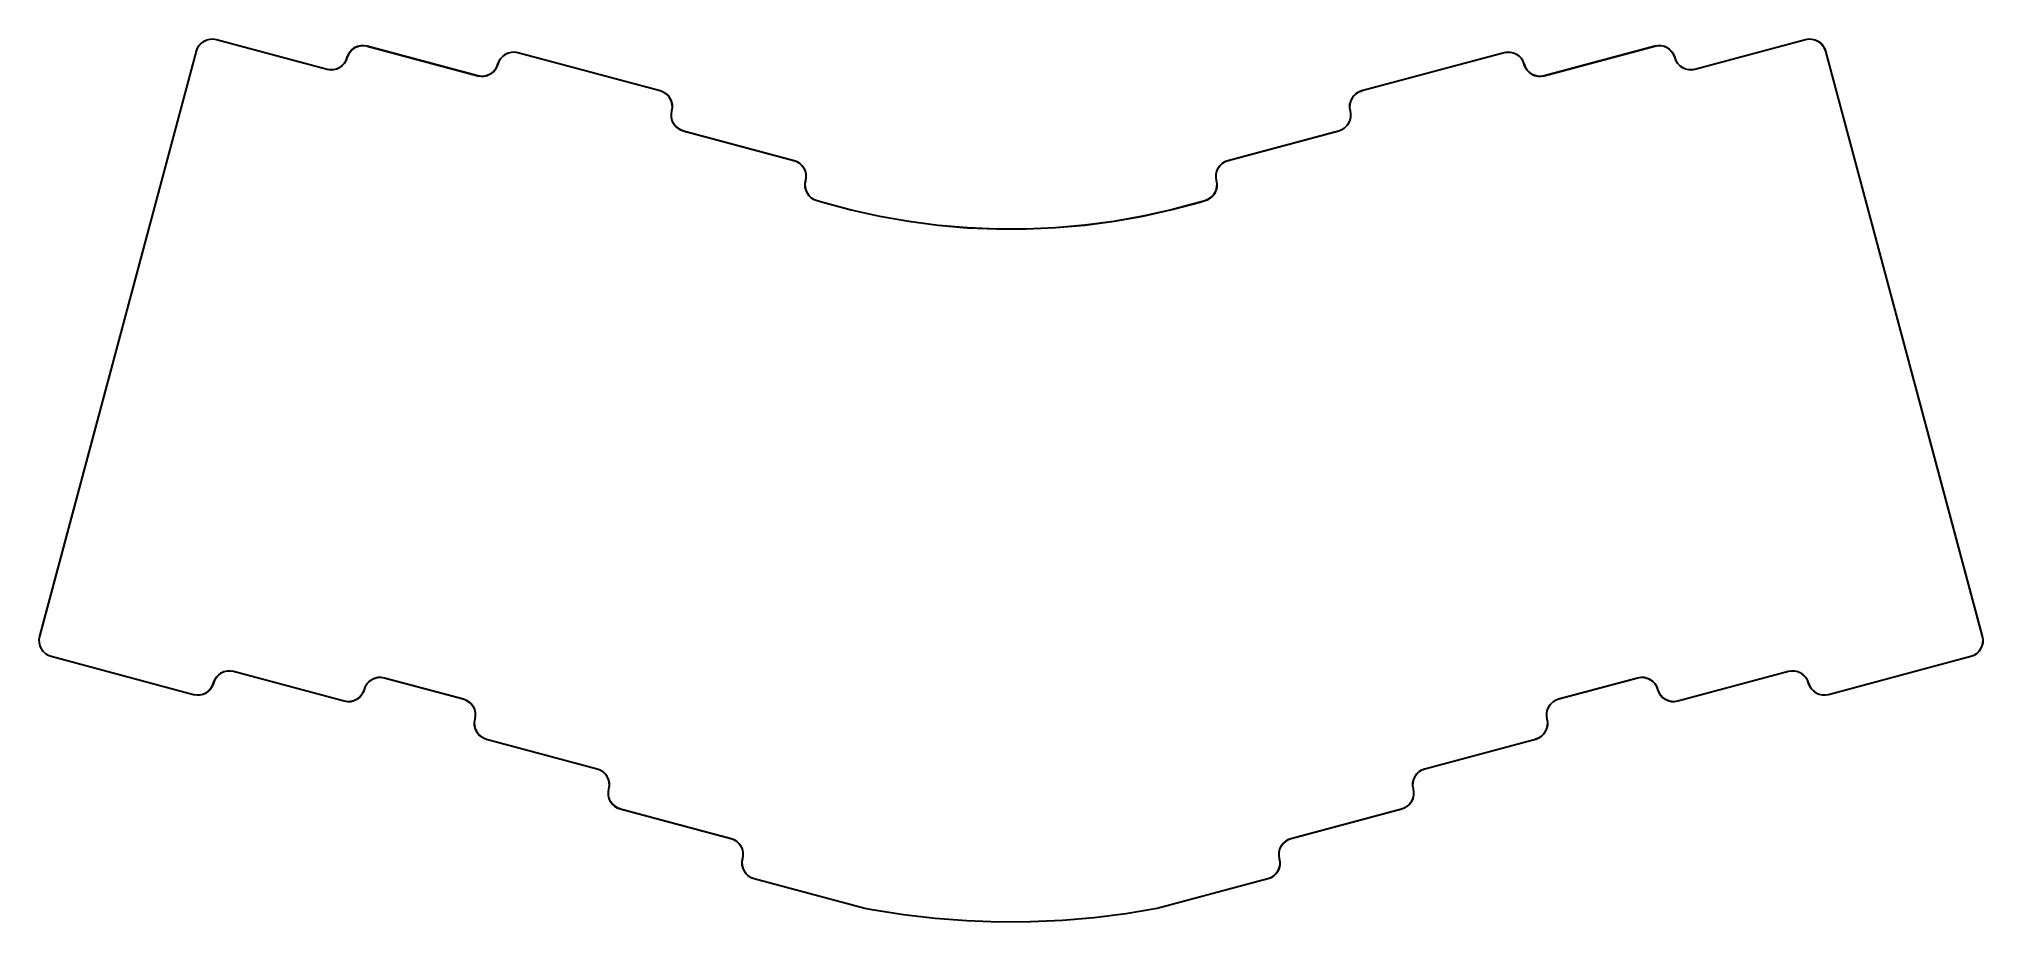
# Model space of a CAD drawing. Extents: x 1.23 to 10.58, y -6.58 to -2.33.
import ezdxf

# ---------------------------------------------------------------- set-up
doc = ezdxf.new("R2010")
doc.units = 0
doc.header["$MEASUREMENT"] = 0
doc.layers.add('BLACK', color=7, linetype='CONTINUOUS')

msp = doc.modelspace()

# ---------------------------------------------------------------- linework, layer by layer
at = {"layer": 'BLACK', "linetype": 'CONTINUOUS'}
for p, q in [((2.02223, -2.33846), (2.0362, -2.33207)), ((2.03693, -2.3339), (2.02314, -2.34021)), ((2.0362, -2.33207), (2.03621, -2.33206)), ((2.03621, -2.33206), (2.0363, -2.33203)), ((2.0363, -2.33203), (2.03638, -2.332)), ((2.03638, -2.332), (2.05133, -2.32844)), ((2.05169, -2.33038), (2.03693, -2.3339)), ((2.05133, -2.32844), (2.05133, -2.32844)), ((2.05133, -2.32844), (2.05133, -2.32844)), ((2.05133, -2.32844), (2.05134, -2.32844)), ((2.05134, -2.32844), (2.05143, -2.32843)), ((2.05143, -2.32843), (2.05152, -2.32842)), ((2.05152, -2.32842), (2.06688, -2.32783)), ((2.06686, -2.3298), (2.05169, -2.33038)), ((2.08189, -2.33218), (2.06686, -2.3298)), ((2.06688, -2.32783), (2.06689, -2.32782)), ((2.06688, -2.32783), (2.06688, -2.32783)), ((2.06689, -2.32782), (2.06698, -2.32783)), ((2.06698, -2.32783), (2.06707, -2.32784)), ((2.06707, -2.32784), (2.08225, -2.33024)), ((2.08237, -2.3323), (2.08189, -2.33218)), ((2.08225, -2.33024), (2.08226, -2.33024)), ((2.08226, -2.33024), (2.0823, -2.33025)), ((2.0823, -2.33025), (2.08234, -2.33026)), ((2.08234, -2.33026), (2.08283, -2.33039)), ((2.61482, -2.47497), (2.08237, -2.3323)), ((2.08237, -2.3323), (2.08237, -2.3323)), ((2.08283, -2.33039), (2.08283, -2.33039)), ((2.08283, -2.33039), (2.08287, -2.3304)), ((2.08287, -2.3304), (2.08288, -2.3304)), ((2.08288, -2.3304), (2.08288, -2.3304)), ((2.08288, -2.3304), (2.61528, -2.47306)), ((9.19579, -2.47305), (9.72819, -2.33039)), ((9.72861, -2.33232), (9.19621, -2.47497)), ((9.72819, -2.33039), (9.72824, -2.33038)), ((9.72824, -2.33038), (9.7434, -2.32787)), ((9.72824, -2.33038), (9.72824, -2.33038)), ((9.74363, -2.32983), (9.72861, -2.33232)), ((9.7434, -2.32787), (9.74341, -2.32787)), ((9.74341, -2.32787), (9.7435, -2.32787)), ((9.7435, -2.32787), (9.74359, -2.32786)), ((9.74359, -2.32786), (9.75895, -2.32834)), ((9.75879, -2.33031), (9.74363, -2.32983)), ((9.77358, -2.33372), (9.75879, -2.33031)), ((9.75895, -2.32834), (9.75896, -2.32834)), ((9.75896, -2.32834), (9.75905, -2.32836)), ((9.75905, -2.32836), (9.75914, -2.32837)), ((9.75914, -2.32837), (9.77411, -2.33182)), ((9.78742, -2.33994), (9.77358, -2.33372)), ((9.77411, -2.33182), (9.77413, -2.33183)), ((9.77413, -2.33183), (9.77421, -2.33186)), ((9.77421, -2.33186), (9.7743, -2.33189)), ((9.7743, -2.33189), (9.78831, -2.33818)), ((9.78831, -2.33818), (9.78833, -2.33819)), ((9.78833, -2.33819), (9.7884, -2.33824)), ((9.7884, -2.33824), (9.78848, -2.33828)), ((9.78848, -2.33828), (9.80101, -2.34718)), ((1.23119, -5.20094), (1.98525, -2.38673)), ((1.98713, -2.38733), (1.2331, -5.20139)), ((1.98525, -2.38673), (1.98527, -2.38668)), ((1.98527, -2.38668), (1.99067, -2.3723)), ((1.98527, -2.38668), (1.98527, -2.38668)), ((1.99248, -2.37308), (1.98713, -2.38733)), ((1.99067, -2.3723), (1.99068, -2.37229)), ((1.99068, -2.37229), (1.99072, -2.37221)), ((1.99072, -2.37221), (1.99076, -2.37213)), ((1.99076, -2.37213), (1.99886, -2.35907)), ((2.00048, -2.36019), (1.99248, -2.37308)), ((1.99886, -2.35906), (1.99892, -2.35898)), ((1.99886, -2.35907), (1.99886, -2.35906)), ((1.99892, -2.35898), (1.99897, -2.35891)), ((1.99897, -2.35891), (2.00945, -2.34768)), ((2.01083, -2.34909), (2.00048, -2.36019)), ((2.00945, -2.34768), (2.00946, -2.34767)), ((2.00946, -2.34767), (2.00953, -2.34761)), ((2.00953, -2.34761), (2.0096, -2.34755)), ((2.0096, -2.34755), (2.02206, -2.33856)), ((2.02314, -2.34021), (2.01083, -2.34909)), ((2.02206, -2.33856), (2.02207, -2.33855)), ((2.02206, -2.33856), (2.02206, -2.33856)), ((2.02206, -2.33856), (2.02206, -2.33856)), ((2.02207, -2.33855), (2.02215, -2.33851)), ((2.02215, -2.33851), (2.02223, -2.33846)), ((2.70517, -2.43228), (2.71054, -2.41799)), ((2.71238, -2.41868), (2.70698, -2.43306)), ((2.71054, -2.41798), (2.71595, -2.4036)), ((2.71054, -2.41799), (2.71054, -2.41798)), ((2.71776, -2.40438), (2.71238, -2.41868)), ((2.71595, -2.40359), (2.71599, -2.40351)), ((2.71595, -2.4036), (2.71595, -2.40359)), ((2.71599, -2.40351), (2.71603, -2.40343)), ((2.71603, -2.40343), (2.72413, -2.39037)), ((2.72575, -2.39149), (2.71776, -2.40438)), ((2.72413, -2.39037), (2.72414, -2.39036)), ((2.72414, -2.39036), (2.72419, -2.39028)), ((2.72419, -2.39028), (2.72425, -2.39021)), ((2.72425, -2.39021), (2.73473, -2.37898)), ((2.7361, -2.38039), (2.72575, -2.39149)), ((2.73473, -2.37898), (2.73474, -2.37897)), ((2.73474, -2.37897), (2.7348, -2.37891)), ((2.7348, -2.37891), (2.73487, -2.37885)), ((2.73487, -2.37885), (2.74733, -2.36986)), ((2.74841, -2.37151), (2.7361, -2.38039)), ((2.74733, -2.36986), (2.74734, -2.36986)), ((2.74734, -2.36986), (2.74735, -2.36985)), ((2.74734, -2.36986), (2.74734, -2.36986)), ((2.74735, -2.36985), (2.74742, -2.36981)), ((2.74742, -2.36981), (2.7475, -2.36976)), ((2.7475, -2.36976), (2.76147, -2.36337)), ((2.76221, -2.3652), (2.74841, -2.37151)), ((2.76147, -2.36337), (2.76149, -2.36336)), ((2.76149, -2.36336), (2.76157, -2.36333)), ((2.76157, -2.36333), (2.76166, -2.3633)), ((2.76166, -2.3633), (2.7766, -2.35974)), ((2.77697, -2.36168), (2.76221, -2.3652)), ((2.7766, -2.35974), (2.7766, -2.35974)), ((2.7766, -2.35974), (2.7766, -2.35974)), ((2.7766, -2.35974), (2.77662, -2.35974)), ((2.77662, -2.35974), (2.77671, -2.35973)), ((2.77671, -2.35973), (2.77679, -2.35972)), ((2.77679, -2.35972), (2.79215, -2.35913)), ((2.79213, -2.3611), (2.77697, -2.36168)), ((2.80716, -2.36348), (2.79213, -2.3611)), ((2.79215, -2.35913), (2.79215, -2.35913)), ((2.79215, -2.35913), (2.79216, -2.35913)), ((2.79216, -2.35913), (2.79225, -2.35913)), ((2.79225, -2.35913), (2.79234, -2.35914)), ((2.79234, -2.35914), (2.80752, -2.36154)), ((2.80765, -2.36361), (2.80716, -2.36348)), ((2.80752, -2.36154), (2.80753, -2.36154)), ((2.80753, -2.36154), (2.80758, -2.36156)), ((2.80758, -2.36156), (2.80762, -2.36156)), ((2.80762, -2.36156), (2.8081, -2.36169)), ((3.34009, -2.50627), (2.80765, -2.36361)), ((2.80765, -2.36361), (2.80765, -2.36361)), ((2.8081, -2.36169), (2.80811, -2.36169)), ((2.80811, -2.36169), (2.80815, -2.3617)), ((2.80815, -2.3617), (2.80815, -2.3617)), ((2.80815, -2.3617), (2.80815, -2.3617)), ((2.80815, -2.3617), (3.34056, -2.50436)), ((3.44131, -2.43473), (3.4494, -2.42167)), ((3.45103, -2.42279), (3.44303, -2.43568)), ((3.4494, -2.42167), (3.44941, -2.42166)), ((3.44941, -2.42166), (3.44947, -2.42159)), ((3.44947, -2.42159), (3.44952, -2.42152)), ((3.44952, -2.42152), (3.46, -2.41028)), ((3.46137, -2.41169), (3.45103, -2.42279)), ((3.46, -2.41028), (3.46001, -2.41027)), ((3.46001, -2.41027), (3.46008, -2.41021)), ((3.46008, -2.41021), (3.46014, -2.41015)), ((3.46014, -2.41015), (3.47261, -2.40116)), ((3.47368, -2.40281), (3.46137, -2.41169)), ((3.47261, -2.40116), (3.47262, -2.40115)), ((3.47261, -2.40116), (3.47261, -2.40116)), ((3.47261, -2.40116), (3.47261, -2.40116)), ((3.47262, -2.40115), (3.4727, -2.40111)), ((3.4727, -2.40111), (3.47277, -2.40106)), ((3.47277, -2.40106), (3.48675, -2.39467)), ((3.48748, -2.3965), (3.47368, -2.40281)), ((3.48675, -2.39467), (3.48676, -2.39466)), ((3.48676, -2.39466), (3.48684, -2.39463)), ((3.48684, -2.39463), (3.48693, -2.3946)), ((3.48693, -2.3946), (3.50188, -2.39104)), ((3.50224, -2.39298), (3.48748, -2.3965)), ((3.50188, -2.39104), (3.50188, -2.39104)), ((3.50188, -2.39104), (3.50188, -2.39104)), ((3.50188, -2.39104), (3.50189, -2.39104)), ((3.50189, -2.39104), (3.50198, -2.39103)), ((3.50198, -2.39103), (3.50207, -2.39102)), ((3.50207, -2.39102), (3.51742, -2.39043)), ((3.5174, -2.3924), (3.50224, -2.39298)), ((3.53244, -2.39478), (3.5174, -2.3924)), ((3.51742, -2.39043), (3.51742, -2.39043)), ((3.51742, -2.39043), (3.51744, -2.39043)), ((3.51744, -2.39043), (3.51753, -2.39043)), ((3.51753, -2.39043), (3.51762, -2.39044)), ((3.51762, -2.39044), (3.53279, -2.39284)), ((3.53291, -2.3949), (3.53244, -2.39478)), ((3.53279, -2.39284), (3.53281, -2.39284)), ((3.53281, -2.39284), (3.53285, -2.39286)), ((3.53285, -2.39286), (3.53289, -2.39286)), ((3.53289, -2.39286), (3.53338, -2.39299)), ((4.21738, -2.57831), (3.53291, -2.3949)), ((3.53338, -2.39299), (3.53338, -2.39299)), ((3.53338, -2.39299), (3.5334, -2.393)), ((3.5334, -2.393), (3.53342, -2.393)), ((3.53342, -2.393), (3.53344, -2.39301)), ((3.53344, -2.39301), (3.53344, -2.39301)), ((3.53344, -2.39301), (4.21799, -2.57643)), ((7.59309, -2.57642), (8.27764, -2.39299)), ((8.27806, -2.39492), (7.5936, -2.57832)), ((8.27764, -2.39299), (8.27769, -2.39298)), ((8.27769, -2.39298), (8.29285, -2.39047)), ((8.27769, -2.39298), (8.27769, -2.39298)), ((8.29308, -2.39243), (8.27806, -2.39492)), ((8.29285, -2.39047), (8.29287, -2.39047)), ((8.29287, -2.39047), (8.29296, -2.39047)), ((8.29296, -2.39047), (8.29304, -2.39046)), ((8.29304, -2.39046), (8.3084, -2.39094)), ((8.30825, -2.39291), (8.29308, -2.39243)), ((8.32303, -2.39632), (8.30825, -2.39291)), ((8.3084, -2.39094), (8.30842, -2.39094)), ((8.30842, -2.39094), (8.30851, -2.39096)), ((8.30851, -2.39096), (8.30859, -2.39097)), ((8.30859, -2.39097), (8.32357, -2.39443)), ((8.33687, -2.40254), (8.32303, -2.39632)), ((8.32357, -2.39443), (8.32358, -2.39443)), ((8.32358, -2.39443), (8.32367, -2.39446)), ((8.32367, -2.39446), (8.32375, -2.39449)), ((8.32375, -2.39449), (8.33777, -2.40079)), ((8.34924, -2.41133), (8.33687, -2.40254)), ((8.33777, -2.40079), (8.33778, -2.40079)), ((8.33778, -2.40079), (8.33786, -2.40084)), ((8.33786, -2.40084), (8.33793, -2.40088)), ((8.33793, -2.40088), (8.35046, -2.40978)), ((8.35967, -2.42236), (8.34924, -2.41133)), ((8.35046, -2.40978), (8.35047, -2.40979)), ((8.35047, -2.40979), (8.35054, -2.40985)), ((8.35054, -2.40985), (8.35061, -2.40991)), ((8.35061, -2.40991), (8.36116, -2.42108)), ((8.36775, -2.4352), (8.35967, -2.42236)), ((8.36116, -2.42108), (8.36117, -2.42109)), ((8.36117, -2.42109), (8.36123, -2.42116)), ((8.36123, -2.42116), (8.36128, -2.42123)), ((8.36128, -2.42123), (8.36947, -2.43423)), ((8.47052, -2.50435), (9.00292, -2.36169)), ((9.00333, -2.36362), (8.47093, -2.50627)), ((9.00292, -2.36169), (9.00296, -2.36168)), ((9.00296, -2.36168), (9.01813, -2.35917)), ((9.00296, -2.36168), (9.00296, -2.36168)), ((9.01835, -2.36113), (9.00333, -2.36362)), ((9.01813, -2.35917), (9.01814, -2.35917)), ((9.01814, -2.35917), (9.01823, -2.35917)), ((9.01823, -2.35917), (9.01832, -2.35916)), ((9.01832, -2.35916), (9.03368, -2.35964)), ((9.03352, -2.36161), (9.01835, -2.36113)), ((9.0483, -2.36502), (9.03352, -2.36161)), ((9.03368, -2.35964), (9.03369, -2.35964)), ((9.03369, -2.35964), (9.03378, -2.35966)), ((9.03378, -2.35966), (9.03387, -2.35967)), ((9.03387, -2.35967), (9.04884, -2.36312)), ((9.06215, -2.37124), (9.0483, -2.36502)), ((9.04884, -2.36312), (9.04885, -2.36313)), ((9.04885, -2.36313), (9.04894, -2.36316)), ((9.04894, -2.36316), (9.04902, -2.36319)), ((9.04902, -2.36319), (9.06304, -2.36949)), ((9.07451, -2.38003), (9.06215, -2.37124)), ((9.06304, -2.36949), (9.06305, -2.36949)), ((9.06305, -2.36949), (9.06313, -2.36954)), ((9.06313, -2.36954), (9.06321, -2.36958)), ((9.06321, -2.36958), (9.07573, -2.37848)), ((9.08494, -2.39106), (9.07451, -2.38003)), ((9.07573, -2.37848), (9.07574, -2.37849)), ((9.07574, -2.37849), (9.07581, -2.37855)), ((9.07581, -2.37855), (9.07588, -2.37861)), ((9.07588, -2.37861), (9.08644, -2.38977)), ((9.09303, -2.4039), (9.08494, -2.39106)), ((9.08644, -2.38977), (9.08645, -2.38978)), ((9.08645, -2.38978), (9.0865, -2.38986)), ((9.0865, -2.38986), (9.08655, -2.38993)), ((9.08655, -2.38993), (9.09474, -2.40293)), ((9.09848, -2.41811), (9.09303, -2.4039)), ((9.09474, -2.40293), (9.09475, -2.40294)), ((9.09475, -2.40294), (9.09479, -2.40302)), ((9.09479, -2.40302), (9.09483, -2.4031)), ((9.09483, -2.4031), (9.10034, -2.41745)), ((9.09861, -2.41859), (9.09848, -2.41811)), ((9.09876, -2.41912), (9.09861, -2.41859)), ((9.09877, -2.41916), (9.09876, -2.41912)), ((9.09878, -2.4192), (9.09877, -2.41916)), ((9.09879, -2.41921), (9.09878, -2.4192)), ((9.10429, -2.43356), (9.09879, -2.41921)), ((9.10034, -2.41745), (9.10034, -2.41746)), ((9.10034, -2.41746), (9.10035, -2.4175)), ((9.10035, -2.4175), (9.10037, -2.41754)), ((9.10037, -2.41754), (9.10051, -2.41807)), ((9.10051, -2.41807), (9.10064, -2.41856)), ((9.10064, -2.41856), (9.1061, -2.43277)), ((9.79979, -2.34873), (9.78742, -2.33994)), ((9.81021, -2.35976), (9.79979, -2.34873)), ((9.80101, -2.34718), (9.80102, -2.34719)), ((9.80102, -2.34719), (9.80109, -2.34725)), ((9.80109, -2.34725), (9.80115, -2.34731)), ((9.80115, -2.34731), (9.81171, -2.35847)), ((9.8183, -2.3726), (9.81021, -2.35976)), ((9.81171, -2.35847), (9.81172, -2.35848)), ((9.81172, -2.35848), (9.81177, -2.35856)), ((9.81177, -2.35856), (9.81183, -2.35863)), ((9.81183, -2.35863), (9.82002, -2.37163)), ((9.82375, -2.38681), (9.8183, -2.3726)), ((9.82002, -2.37163), (9.82002, -2.37164)), ((9.82002, -2.37164), (9.82006, -2.37172)), ((9.82006, -2.37172), (9.8201, -2.3718)), ((9.8201, -2.3718), (9.82561, -2.38615)), ((9.82389, -2.38729), (9.82375, -2.38681)), ((10.5779, -5.20135), (9.82389, -2.38729)), ((9.82561, -2.38615), (9.82562, -2.38616)), ((9.82562, -2.38616), (9.82563, -2.3862)), ((9.82563, -2.3862), (9.82564, -2.38624)), ((9.82564, -2.38624), (9.82577, -2.38673)), ((9.82577, -2.38673), (9.82577, -2.38673)), ((9.82577, -2.38673), (9.82578, -2.38677)), ((9.82578, -2.38677), (9.82579, -2.38677)), ((9.82579, -2.38677), (9.82579, -2.38679)), ((9.82579, -2.38679), (10.5798, -5.20094)), ((2.6153, -2.4751), (2.61482, -2.47497)), ((2.61482, -2.47497), (2.61482, -2.47497)), ((2.61528, -2.47306), (2.61576, -2.47319)), ((2.61535, -2.47511), (2.6153, -2.4751)), ((2.61539, -2.47512), (2.61535, -2.47511)), ((2.6154, -2.47512), (2.61539, -2.47512)), ((2.63058, -2.47753), (2.6154, -2.47512)), ((2.61576, -2.47319), (2.63079, -2.47557)), ((2.63067, -2.47753), (2.63058, -2.47753)), ((2.63076, -2.47754), (2.63067, -2.47753)), ((2.63077, -2.47754), (2.63076, -2.47754)), ((2.64613, -2.47695), (2.63077, -2.47754)), ((2.63079, -2.47557), (2.64596, -2.47498)), ((2.64596, -2.47498), (2.66072, -2.47147)), ((2.64622, -2.47693), (2.64613, -2.47695)), ((2.64631, -2.47692), (2.64622, -2.47693)), ((2.64632, -2.47692), (2.64631, -2.47692)), ((2.66127, -2.47336), (2.64632, -2.47692)), ((2.64632, -2.47692), (2.64632, -2.47692)), ((2.64632, -2.47692), (2.64632, -2.47692)), ((2.66072, -2.47147), (2.67451, -2.46515)), ((2.66135, -2.47333), (2.66127, -2.47336)), ((2.66144, -2.4733), (2.66135, -2.47333)), ((2.66145, -2.4733), (2.66144, -2.4733)), ((2.67542, -2.4669), (2.66145, -2.4733)), ((2.67451, -2.46515), (2.68682, -2.45627)), ((2.6755, -2.46686), (2.67542, -2.4669)), ((2.67558, -2.46681), (2.6755, -2.46686)), ((2.67559, -2.4668), (2.67558, -2.46681)), ((2.68805, -2.45781), (2.67559, -2.4668)), ((2.68682, -2.45627), (2.69717, -2.44518)), ((2.68812, -2.45775), (2.68805, -2.45781)), ((2.68819, -2.4577), (2.68812, -2.45775)), ((2.6882, -2.45769), (2.68819, -2.4577)), ((2.69868, -2.44645), (2.6882, -2.45769)), ((2.69717, -2.44518), (2.70517, -2.43228)), ((2.69873, -2.44638), (2.69868, -2.44645)), ((2.69879, -2.44631), (2.69873, -2.44638)), ((2.70689, -2.43323), (2.69879, -2.4463)), ((2.69879, -2.4463), (2.69879, -2.4463)), ((2.69879, -2.4463), (2.69879, -2.4463)), ((2.69879, -2.4463), (2.69879, -2.44631)), ((2.70693, -2.43316), (2.70689, -2.43323)), ((2.70697, -2.43308), (2.70693, -2.43316)), ((2.70698, -2.43306), (2.70697, -2.43308)), ((2.70698, -2.43306), (2.70698, -2.43306)), ((2.70698, -2.43306), (2.70698, -2.43306)), ((3.34058, -2.5064), (3.34009, -2.50627)), ((3.34009, -2.50627), (3.34009, -2.50627)), ((3.34056, -2.50436), (3.34103, -2.50449)), ((3.34062, -2.50641), (3.34058, -2.5064)), ((3.34066, -2.50642), (3.34062, -2.50641)), ((3.34068, -2.50642), (3.34066, -2.50642)), ((3.35585, -2.50883), (3.34068, -2.50642)), ((3.34103, -2.50449), (3.35607, -2.50687)), ((3.35594, -2.50883), (3.35585, -2.50883)), ((3.35603, -2.50884), (3.35594, -2.50883)), ((3.35605, -2.50884), (3.35603, -2.50884)), ((3.3714, -2.50825), (3.35605, -2.50884)), ((3.35607, -2.50687), (3.37123, -2.50628)), ((3.37123, -2.50628), (3.38599, -2.50277)), ((3.37149, -2.50824), (3.3714, -2.50825)), ((3.37158, -2.50822), (3.37149, -2.50824)), ((3.37159, -2.50822), (3.37158, -2.50822)), ((3.38654, -2.50466), (3.37159, -2.50822)), ((3.37159, -2.50822), (3.37159, -2.50822)), ((3.37159, -2.50822), (3.37159, -2.50822)), ((3.38599, -2.50277), (3.39979, -2.49645)), ((3.38662, -2.50463), (3.38654, -2.50466)), ((3.38671, -2.5046), (3.38662, -2.50463)), ((3.38672, -2.5046), (3.38671, -2.5046)), ((3.4007, -2.4982), (3.38672, -2.5046)), ((3.39979, -2.49645), (3.4121, -2.48757)), ((3.40077, -2.49816), (3.4007, -2.4982)), ((3.40085, -2.49811), (3.40077, -2.49816)), ((3.40086, -2.4981), (3.40085, -2.49811)), ((3.41333, -2.48911), (3.40086, -2.4981)), ((3.4121, -2.48757), (3.42244, -2.47648)), ((3.41339, -2.48906), (3.41333, -2.48911)), ((3.41346, -2.489), (3.41339, -2.48906)), ((3.41347, -2.48899), (3.41346, -2.489)), ((3.42395, -2.47775), (3.41347, -2.48899)), ((3.42244, -2.47648), (3.43044, -2.46358)), ((3.424, -2.47768), (3.42395, -2.47775)), ((3.42406, -2.47761), (3.424, -2.47768)), ((3.42407, -2.4776), (3.42406, -2.47761)), ((3.43216, -2.46454), (3.42407, -2.4776)), ((3.42407, -2.4776), (3.42407, -2.4776)), ((3.42407, -2.4776), (3.42407, -2.4776)), ((3.43044, -2.46358), (3.43581, -2.44929)), ((3.4322, -2.46446), (3.43216, -2.46454)), ((3.43224, -2.46438), (3.4322, -2.46446)), ((3.43225, -2.46436), (3.43224, -2.46438)), ((3.43766, -2.44998), (3.43225, -2.46436)), ((3.43225, -2.46436), (3.43225, -2.46436)), ((3.43225, -2.46436), (3.43225, -2.46436)), ((3.43581, -2.44929), (3.43582, -2.44928)), ((3.43582, -2.44928), (3.44122, -2.4349)), ((3.44303, -2.43568), (3.43766, -2.44998)), ((3.44122, -2.4349), (3.44123, -2.43489)), ((3.44123, -2.43489), (3.44127, -2.43481)), ((3.44127, -2.43481), (3.44131, -2.43473)), ((8.37321, -2.44941), (8.36775, -2.4352)), ((8.36947, -2.43423), (8.36948, -2.43424)), ((8.36948, -2.43424), (8.36952, -2.43432)), ((8.36952, -2.43432), (8.36956, -2.4344)), ((8.36956, -2.4344), (8.37506, -2.44875)), ((8.37334, -2.44989), (8.37321, -2.44941)), ((8.37348, -2.45042), (8.37334, -2.44989)), ((8.3735, -2.45046), (8.37348, -2.45042)), ((8.37351, -2.4505), (8.3735, -2.45046)), ((8.37351, -2.45052), (8.37351, -2.4505)), ((8.37902, -2.46486), (8.37351, -2.45052)), ((8.37506, -2.44875), (8.37507, -2.44876)), ((8.37507, -2.44876), (8.37508, -2.4488)), ((8.37508, -2.4488), (8.37509, -2.44884)), ((8.37509, -2.44884), (8.37524, -2.44937)), ((8.37524, -2.44937), (8.37537, -2.44986)), ((8.37537, -2.44986), (8.38082, -2.46407)), ((8.37906, -2.46494), (8.37902, -2.46486)), ((8.3791, -2.46502), (8.37906, -2.46494)), ((8.37911, -2.46503), (8.3791, -2.46502)), ((8.3873, -2.47804), (8.37911, -2.46503)), ((8.38082, -2.46407), (8.38891, -2.47691)), ((8.38735, -2.47811), (8.3873, -2.47804)), ((8.3874, -2.47818), (8.38735, -2.47811)), ((8.38741, -2.47819), (8.3874, -2.47818)), ((8.39797, -2.48935), (8.38741, -2.47819)), ((8.38741, -2.47819), (8.38741, -2.47819)), ((8.38741, -2.47819), (8.38741, -2.47819)), ((8.38891, -2.47691), (8.39934, -2.48793)), ((8.39804, -2.48941), (8.39797, -2.48935)), ((8.39811, -2.48947), (8.39804, -2.48941)), ((8.39812, -2.48948), (8.39811, -2.48947)), ((8.41064, -2.49838), (8.39812, -2.48948)), ((8.39812, -2.48948), (8.39812, -2.48948)), ((8.39812, -2.48948), (8.39812, -2.48948)), ((8.39934, -2.48793), (8.41171, -2.49672)), ((8.41072, -2.49843), (8.41064, -2.49838)), ((8.4108, -2.49847), (8.41072, -2.49843)), ((8.41081, -2.49848), (8.4108, -2.49847)), ((8.42483, -2.50478), (8.41081, -2.49848)), ((8.41171, -2.49672), (8.42555, -2.50294)), ((8.42491, -2.50481), (8.42483, -2.50478)), ((8.425, -2.50484), (8.42491, -2.50481)), ((8.42501, -2.50484), (8.425, -2.50484)), ((8.43998, -2.5083), (8.42501, -2.50484)), ((8.42555, -2.50294), (8.44033, -2.50636)), ((8.44007, -2.50831), (8.43998, -2.5083)), ((8.44016, -2.50832), (8.44007, -2.50831)), ((8.44017, -2.50832), (8.44016, -2.50832)), ((8.45553, -2.5088), (8.44017, -2.50832)), ((8.44033, -2.50636), (8.4555, -2.50683)), ((8.4555, -2.50683), (8.47052, -2.50435)), ((8.45562, -2.5088), (8.45553, -2.5088)), ((8.45571, -2.50879), (8.45562, -2.5088)), ((8.45573, -2.50879), (8.45571, -2.50879)), ((8.47089, -2.50628), (8.45573, -2.50879)), ((8.45573, -2.50879), (8.45573, -2.50879)), ((8.47093, -2.50627), (8.47089, -2.50628)), ((8.47089, -2.50628), (8.47089, -2.50628)), ((9.10433, -2.43364), (9.10429, -2.43356)), ((9.10437, -2.43372), (9.10433, -2.43364)), ((9.10438, -2.43373), (9.10437, -2.43372)), ((9.11257, -2.44674), (9.10438, -2.43373)), ((9.1061, -2.43277), (9.11418, -2.44561)), ((9.11262, -2.44681), (9.11257, -2.44674)), ((9.11268, -2.44688), (9.11262, -2.44681)), ((9.11269, -2.44689), (9.11268, -2.44688)), ((9.12325, -2.45805), (9.11269, -2.44689)), ((9.11269, -2.44689), (9.11269, -2.44689)), ((9.11269, -2.44689), (9.11269, -2.44689)), ((9.11418, -2.44561), (9.12461, -2.45663)), ((9.12331, -2.45811), (9.12325, -2.45805)), ((9.12338, -2.45817), (9.12331, -2.45811)), ((9.12339, -2.45818), (9.12338, -2.45817)), ((9.13592, -2.46708), (9.12339, -2.45818)), ((9.12339, -2.45818), (9.12339, -2.45818)), ((9.12339, -2.45818), (9.12339, -2.45818)), ((9.12461, -2.45663), (9.13698, -2.46542)), ((9.13599, -2.46713), (9.13592, -2.46708)), ((9.13607, -2.46717), (9.13599, -2.46713)), ((9.13608, -2.46718), (9.13607, -2.46717)), ((9.1501, -2.47348), (9.13608, -2.46718)), ((9.13698, -2.46542), (9.15082, -2.47164)), ((9.15018, -2.47351), (9.1501, -2.47348)), ((9.15027, -2.47354), (9.15018, -2.47351)), ((9.15028, -2.47354), (9.15027, -2.47354)), ((9.16526, -2.477), (9.15028, -2.47354)), ((9.15082, -2.47164), (9.16561, -2.47506)), ((9.16534, -2.47701), (9.16526, -2.477)), ((9.16543, -2.47702), (9.16534, -2.47701)), ((9.16545, -2.47702), (9.16543, -2.47702)), ((9.18081, -2.4775), (9.16545, -2.47702)), ((9.16561, -2.47506), (9.18077, -2.47553)), ((9.18077, -2.47553), (9.19579, -2.47305)), ((9.18089, -2.4775), (9.18081, -2.4775)), ((9.18098, -2.47749), (9.18089, -2.4775)), ((9.181, -2.47749), (9.18098, -2.47749)), ((9.19616, -2.47498), (9.181, -2.47749)), ((9.181, -2.47749), (9.181, -2.47749)), ((9.19621, -2.47497), (9.19616, -2.47498)), ((9.19616, -2.47498), (9.19616, -2.47498)), ((4.23163, -2.58366), (4.21738, -2.57831)), ((4.21799, -2.57643), (4.21803, -2.57645)), ((4.21803, -2.57645), (4.21803, -2.57645)), ((4.21803, -2.57645), (4.23242, -2.58186)), ((4.24453, -2.59166), (4.23163, -2.58366)), ((4.23242, -2.58186), (4.23243, -2.58186)), ((4.23243, -2.58186), (4.23251, -2.5819)), ((4.23251, -2.5819), (4.23259, -2.58194)), ((4.23259, -2.58194), (4.24565, -2.59004)), ((4.25563, -2.60201), (4.24453, -2.59166)), ((4.24565, -2.59004), (4.24566, -2.59005)), ((4.24566, -2.59005), (4.24573, -2.5901)), ((4.24573, -2.5901), (4.2458, -2.59015)), ((4.2458, -2.59015), (4.25704, -2.60064)), ((4.2645, -2.61432), (4.25563, -2.60201)), ((4.25704, -2.60064), (4.25705, -2.60064)), ((4.25705, -2.60064), (4.25711, -2.60071)), ((4.25711, -2.60071), (4.25717, -2.60078)), ((4.25717, -2.60078), (4.26616, -2.61324)), ((4.27082, -2.62811), (4.2645, -2.61432)), ((4.26616, -2.61324), (4.26616, -2.61324)), ((4.26616, -2.61324), (4.26616, -2.61324)), ((4.26616, -2.61324), (4.26617, -2.61325)), ((4.26617, -2.61325), (4.26621, -2.61333)), ((4.26621, -2.61333), (4.26625, -2.61341)), ((4.26625, -2.61341), (4.27265, -2.62738)), ((7.53819, -2.62791), (7.54449, -2.61389)), ((7.54625, -2.61479), (7.54003, -2.62863)), ((7.54449, -2.61389), (7.5445, -2.61388)), ((7.5445, -2.61388), (7.54454, -2.6138)), ((7.54454, -2.6138), (7.54459, -2.61372)), ((7.54459, -2.61372), (7.55349, -2.6012)), ((7.55504, -2.60242), (7.54625, -2.61479)), ((7.55349, -2.6012), (7.5535, -2.60119)), ((7.5535, -2.60119), (7.55356, -2.60112)), ((7.55356, -2.60112), (7.55362, -2.60105)), ((7.55362, -2.60105), (7.56478, -2.59049)), ((7.56606, -2.59199), (7.55504, -2.60242)), ((7.56478, -2.59049), (7.56479, -2.59049)), ((7.56479, -2.59049), (7.56486, -2.59043)), ((7.56486, -2.59043), (7.56493, -2.59038)), ((7.56493, -2.59038), (7.57794, -2.58219)), ((7.5789, -2.58391), (7.56606, -2.59199)), ((7.57794, -2.58219), (7.57795, -2.58218)), ((7.57795, -2.58218), (7.57803, -2.58214)), ((7.57803, -2.58214), (7.57811, -2.5821)), ((7.57811, -2.5821), (7.59245, -2.57659)), ((7.59311, -2.57845), (7.5789, -2.58391)), ((7.59245, -2.57659), (7.59247, -2.57659)), ((7.59247, -2.57659), (7.59251, -2.57658)), ((7.59251, -2.57658), (7.59255, -2.57656)), ((7.59255, -2.57656), (7.59304, -2.57643)), ((7.59304, -2.57643), (7.59307, -2.57642)), ((7.59304, -2.57643), (7.59304, -2.57643)), ((7.59307, -2.57642), (7.59308, -2.57642)), ((7.59308, -2.57642), (7.59309, -2.57642)), ((7.59309, -2.57642), (7.59309, -2.57642)), ((7.5936, -2.57832), (7.59311, -2.57845)), ((7.5936, -2.57832), (7.5936, -2.57832)), ((4.26984, -2.68945), (4.26985, -2.68936)), ((4.26984, -2.68954), (4.26984, -2.68945)), ((4.26984, -2.68955), (4.26984, -2.68954)), ((4.27043, -2.70491), (4.26984, -2.68955)), ((4.26985, -2.68936), (4.27225, -2.67418)), ((4.27044, -2.705), (4.27043, -2.70491)), ((4.27045, -2.70509), (4.27044, -2.705)), ((4.27045, -2.7051), (4.27045, -2.70509)), ((4.27401, -2.72005), (4.27045, -2.7051)), ((4.27045, -2.7051), (4.27045, -2.7051)), ((4.27045, -2.7051), (4.27045, -2.7051)), ((4.27434, -2.64287), (4.27082, -2.62811)), ((4.27419, -2.67454), (4.27181, -2.68957)), ((4.27181, -2.68957), (4.27239, -2.70474)), ((4.27225, -2.67417), (4.27226, -2.67413)), ((4.27225, -2.67418), (4.27225, -2.67417)), ((4.27226, -2.67413), (4.27227, -2.67409)), ((4.27227, -2.67409), (4.27241, -2.67356)), ((4.27239, -2.70474), (4.27591, -2.7195)), ((4.27241, -2.67355), (4.27254, -2.67307)), ((4.27241, -2.67356), (4.27241, -2.67355)), ((4.27254, -2.67307), (4.27492, -2.65804)), ((4.27265, -2.62738), (4.27266, -2.62739)), ((4.27266, -2.62739), (4.27269, -2.62748)), ((4.27269, -2.62748), (4.27271, -2.62756)), ((4.27271, -2.62756), (4.27628, -2.64251)), ((4.27432, -2.67406), (4.27419, -2.67454)), ((4.27446, -2.67353), (4.27432, -2.67405)), ((4.27432, -2.67405), (4.27432, -2.67406)), ((4.27492, -2.65804), (4.27434, -2.64287)), ((4.27447, -2.67344), (4.27446, -2.67348)), ((4.27446, -2.67348), (4.27446, -2.67353)), ((4.27448, -2.67343), (4.27447, -2.67344)), ((4.27688, -2.65825), (4.27448, -2.67343)), ((4.27628, -2.64251), (4.27628, -2.64251)), ((4.27628, -2.64251), (4.27628, -2.64251)), ((4.27628, -2.64251), (4.27628, -2.64253)), ((4.27628, -2.64253), (4.27629, -2.64261)), ((4.27629, -2.64261), (4.2763, -2.6427)), ((4.2763, -2.6427), (4.27689, -2.65806)), ((4.27689, -2.65816), (4.27688, -2.65825)), ((4.27689, -2.65806), (4.27689, -2.65807)), ((4.27689, -2.65807), (4.27689, -2.65816)), ((7.53417, -2.65861), (7.53465, -2.64325)), ((7.53417, -2.6587), (7.53417, -2.65861)), ((7.53418, -2.65879), (7.53417, -2.6587)), ((7.53418, -2.65881), (7.53418, -2.65879)), ((7.53669, -2.67397), (7.53418, -2.65881)), ((7.53465, -2.64324), (7.53466, -2.64315)), ((7.53465, -2.64325), (7.53465, -2.64324)), ((7.53466, -2.64315), (7.53467, -2.64306)), ((7.53467, -2.64306), (7.53813, -2.62809)), ((7.53529, -2.71899), (7.53871, -2.7042)), ((7.53661, -2.64341), (7.53614, -2.65858)), ((7.53614, -2.65858), (7.53863, -2.67365)), ((7.54003, -2.62863), (7.53661, -2.64341)), ((7.53918, -2.68903), (7.53669, -2.67397)), ((7.54065, -2.70455), (7.53719, -2.71952)), ((7.53813, -2.62808), (7.53816, -2.62799)), ((7.53813, -2.62809), (7.53813, -2.62808)), ((7.53816, -2.62799), (7.53819, -2.62791)), ((7.53863, -2.67365), (7.53863, -2.67365)), ((7.53863, -2.67365), (7.54114, -2.68881)), ((7.53871, -2.7042), (7.53918, -2.68903)), ((7.54066, -2.70446), (7.54065, -2.70455)), ((7.54067, -2.70437), (7.54066, -2.70446)), ((7.54115, -2.689), (7.54067, -2.70436)), ((7.54067, -2.70436), (7.54067, -2.70437)), ((7.54114, -2.68881), (7.54114, -2.68882)), ((7.54114, -2.68882), (7.54115, -2.68891)), ((7.54115, -2.68891), (7.54115, -2.689)), ((4.27404, -2.72013), (4.27401, -2.72005)), ((4.27407, -2.72022), (4.27404, -2.72013)), ((4.27408, -2.72023), (4.27407, -2.72022)), ((4.28047, -2.7342), (4.27408, -2.72023)), ((4.27591, -2.7195), (4.28222, -2.7333)), ((4.28052, -2.73428), (4.28047, -2.7342)), ((4.28056, -2.73436), (4.28052, -2.73428)), ((4.28057, -2.73437), (4.28056, -2.73436)), ((4.28956, -2.74683), (4.28057, -2.73437)), ((4.28222, -2.7333), (4.2911, -2.7456)), ((4.28962, -2.7469), (4.28956, -2.74683)), ((4.28968, -2.74697), (4.28962, -2.7469)), ((4.28969, -2.74698), (4.28968, -2.74697)), ((4.30092, -2.75746), (4.28969, -2.74698)), ((4.2911, -2.7456), (4.3022, -2.75595)), ((4.301, -2.75751), (4.30092, -2.75746)), ((4.30107, -2.75757), (4.301, -2.75751)), ((4.30108, -2.75757), (4.30107, -2.75757)), ((4.31414, -2.76567), (4.30108, -2.75757)), ((4.30108, -2.75757), (4.30108, -2.75757)), ((4.30108, -2.75757), (4.30108, -2.75757)), ((4.3022, -2.75595), (4.31509, -2.76395)), ((4.31422, -2.76571), (4.31414, -2.76567)), ((4.3143, -2.76575), (4.31422, -2.76571)), ((4.31431, -2.76576), (4.3143, -2.76575)), ((4.3287, -2.77116), (4.31431, -2.76576)), ((4.31431, -2.76576), (4.31431, -2.76576)), ((4.31431, -2.76576), (4.31431, -2.76576)), ((4.31509, -2.76395), (4.32934, -2.7693)), ((4.32874, -2.77118), (4.3287, -2.77116)), ((4.3287, -2.77116), (4.3287, -2.77116)), ((4.86114, -2.91384), (4.32874, -2.77118)), ((4.32934, -2.7693), (4.86174, -2.91196)), ((6.94934, -2.91195), (7.48174, -2.76929)), ((7.48223, -2.7712), (6.94984, -2.91385)), ((7.48174, -2.76929), (7.48221, -2.76916)), ((7.48221, -2.76916), (7.49642, -2.76371)), ((7.48224, -2.77119), (7.48223, -2.7712)), ((7.48223, -2.7712), (7.48223, -2.7712)), ((7.48227, -2.77119), (7.48224, -2.77119)), ((7.48228, -2.77118), (7.48227, -2.77119)), ((7.48277, -2.77105), (7.48228, -2.77118)), ((7.48228, -2.77118), (7.48228, -2.77118)), ((7.48281, -2.77103), (7.48277, -2.77105)), ((7.48285, -2.77102), (7.48281, -2.77103)), ((7.48287, -2.77102), (7.48285, -2.77102)), ((7.49721, -2.76551), (7.48287, -2.77102)), ((7.49642, -2.76371), (7.50926, -2.75562)), ((7.49729, -2.76547), (7.49721, -2.76551)), ((7.49737, -2.76543), (7.49729, -2.76547)), ((7.49738, -2.76542), (7.49737, -2.76543)), ((7.51039, -2.75724), (7.49738, -2.76542)), ((7.50926, -2.75562), (7.52028, -2.7452)), ((7.51046, -2.75718), (7.51039, -2.75724)), ((7.51053, -2.75713), (7.51046, -2.75718)), ((7.51054, -2.75712), (7.51053, -2.75713)), ((7.52171, -2.74656), (7.51054, -2.75712)), ((7.51054, -2.75712), (7.51054, -2.75712)), ((7.51054, -2.75712), (7.51054, -2.75712)), ((7.52028, -2.7452), (7.52907, -2.73283)), ((7.52176, -2.74649), (7.52171, -2.74656)), ((7.52182, -2.74643), (7.52176, -2.74649)), ((7.52183, -2.74641), (7.52182, -2.74643)), ((7.53073, -2.73389), (7.52183, -2.74641)), ((7.52183, -2.74641), (7.52183, -2.74641)), ((7.52183, -2.74641), (7.52183, -2.74641)), ((7.52907, -2.73283), (7.53529, -2.71899)), ((7.53078, -2.73381), (7.53073, -2.73389)), ((7.53082, -2.73373), (7.53078, -2.73381)), ((7.53083, -2.73372), (7.53082, -2.73373)), ((7.53713, -2.7197), (7.53083, -2.73372)), ((7.53716, -2.71962), (7.53713, -2.7197)), ((7.53719, -2.71954), (7.53716, -2.71962)), ((7.53719, -2.71952), (7.53719, -2.71954)), ((4.87539, -2.91919), (4.86114, -2.91384)), ((4.86174, -2.91196), (4.86179, -2.91198)), ((4.86179, -2.91198), (4.86179, -2.91198)), ((4.86179, -2.91198), (4.87617, -2.91738)), ((4.88829, -2.92719), (4.87539, -2.91919)), ((4.87617, -2.91738), (4.87619, -2.91739)), ((4.87619, -2.91739), (4.87627, -2.91743)), ((4.87627, -2.91743), (4.87634, -2.91747)), ((4.87634, -2.91747), (4.88941, -2.92557)), ((4.89938, -2.93754), (4.88829, -2.92719)), ((4.88941, -2.92557), (4.88942, -2.92557)), ((4.88942, -2.92557), (4.88949, -2.92563)), ((4.88949, -2.92563), (4.88956, -2.92568)), ((4.88956, -2.92568), (4.9008, -2.93616)), ((4.90826, -2.94985), (4.89938, -2.93754)), ((4.9008, -2.93616), (4.90081, -2.93617)), ((4.90081, -2.93617), (4.90086, -2.93624)), ((4.90086, -2.93624), (4.90092, -2.93631)), ((4.90092, -2.93631), (4.90991, -2.94877)), ((4.91458, -2.96364), (4.90826, -2.94985)), ((4.90991, -2.94877), (4.90991, -2.94877)), ((4.90991, -2.94877), (4.90991, -2.94877)), ((4.90991, -2.94877), (4.90992, -2.94878)), ((4.90992, -2.94878), (4.90997, -2.94886)), ((4.90997, -2.94886), (4.91001, -2.94894)), ((4.91001, -2.94894), (4.91641, -2.96291)), ((4.91809, -2.9784), (4.91458, -2.96364)), ((4.91641, -2.96291), (4.91641, -2.96292)), ((4.91641, -2.96292), (4.91644, -2.96301)), ((4.91644, -2.96301), (4.91647, -2.96309)), ((4.91647, -2.96309), (4.92003, -2.97804)), ((4.91868, -2.99357), (4.91809, -2.9784)), ((4.92003, -2.97804), (4.92003, -2.97804)), ((4.92003, -2.97804), (4.92003, -2.97804)), ((4.92003, -2.97804), (4.92003, -2.97806)), ((4.92003, -2.97806), (4.92004, -2.97814)), ((4.92004, -2.97814), (4.92006, -2.97823)), ((4.92006, -2.97823), (4.92065, -2.99359)), ((6.89041, -2.99414), (6.89089, -2.97878)), ((6.89089, -2.97877), (6.89091, -2.97868)), ((6.89089, -2.97878), (6.89089, -2.97877)), ((6.89091, -2.97868), (6.89092, -2.97859)), ((6.89092, -2.97859), (6.89438, -2.96362)), ((6.89286, -2.97894), (6.89238, -2.99411)), ((6.89627, -2.96416), (6.89286, -2.97894)), ((6.89438, -2.96361), (6.89441, -2.96352)), ((6.89438, -2.96362), (6.89438, -2.96361)), ((6.89441, -2.96352), (6.89444, -2.96344)), ((6.89444, -2.96344), (6.90074, -2.94942)), ((6.90249, -2.95032), (6.89627, -2.96416)), ((6.90074, -2.94941), (6.90079, -2.94933)), ((6.90074, -2.94942), (6.90074, -2.94941)), ((6.90079, -2.94933), (6.90083, -2.94925)), ((6.90083, -2.94925), (6.90973, -2.93673)), ((6.91128, -2.93795), (6.90249, -2.95032)), ((6.90973, -2.93673), (6.90974, -2.93672)), ((6.90974, -2.93672), (6.9098, -2.93665)), ((6.9098, -2.93665), (6.90986, -2.93658)), ((6.90986, -2.93658), (6.92103, -2.92602)), ((6.92231, -2.92752), (6.91128, -2.93795)), ((6.92103, -2.92602), (6.92104, -2.92601)), ((6.92104, -2.92601), (6.92111, -2.92596)), ((6.92111, -2.92596), (6.92118, -2.92591)), ((6.92118, -2.92591), (6.93418, -2.91772)), ((6.93515, -2.91943), (6.92231, -2.92752)), ((6.93418, -2.91772), (6.93419, -2.91771)), ((6.93419, -2.91771), (6.93427, -2.91767)), ((6.93427, -2.91767), (6.93435, -2.91763)), ((6.93435, -2.91763), (6.9487, -2.91212)), ((6.94936, -2.91398), (6.93515, -2.91943)), ((6.9487, -2.91212), (6.94871, -2.91212)), ((6.94871, -2.91212), (6.94875, -2.91211)), ((6.94875, -2.91211), (6.94879, -2.91209)), ((6.94879, -2.91209), (6.94928, -2.91196)), ((6.94928, -2.91196), (6.94932, -2.91195)), ((6.94928, -2.91196), (6.94928, -2.91196)), ((6.94932, -2.91195), (6.94932, -2.91195)), ((6.94932, -2.91195), (6.94934, -2.91195)), ((6.94934, -2.91195), (6.94934, -2.91195)), ((6.94984, -2.91385), (6.94936, -2.91398)), ((6.94984, -2.91385), (6.94984, -2.91385)), ((4.91359, -3.02507), (4.9136, -3.02498)), ((4.91359, -3.02508), (4.91359, -3.02507)), ((4.91418, -3.04044), (4.91359, -3.02508)), ((4.9136, -3.02489), (4.91601, -3.00971)), ((4.9136, -3.02498), (4.9136, -3.02489)), ((4.91419, -3.04053), (4.91418, -3.04044)), ((4.9142, -3.04062), (4.91419, -3.04053)), ((4.91421, -3.04063), (4.9142, -3.04062)), ((4.91777, -3.05558), (4.91421, -3.04063)), ((4.91421, -3.04063), (4.91421, -3.04063)), ((4.91421, -3.04063), (4.91421, -3.04063)), ((4.91794, -3.01007), (4.91556, -3.0251)), ((4.91556, -3.0251), (4.91614, -3.04027)), ((4.91601, -3.0097), (4.91602, -3.00966)), ((4.91601, -3.00971), (4.91601, -3.0097)), ((4.91602, -3.00966), (4.91603, -3.00962)), ((4.91603, -3.00962), (4.91617, -3.00909)), ((4.91614, -3.04027), (4.91966, -3.05503)), ((4.91617, -3.00908), (4.91629, -3.0086)), ((4.91617, -3.00909), (4.91617, -3.00908)), ((4.91629, -3.0086), (4.91868, -2.99357)), ((4.9178, -3.05566), (4.91777, -3.05558)), ((4.91783, -3.05575), (4.9178, -3.05566)), ((4.91783, -3.05576), (4.91783, -3.05575)), ((4.92423, -3.06973), (4.91783, -3.05576)), ((4.91807, -3.00959), (4.91794, -3.01007)), ((4.91821, -3.00906), (4.91807, -3.00958)), ((4.91807, -3.00958), (4.91807, -3.00959)), ((4.91822, -3.00901), (4.91821, -3.00906)), ((4.91823, -3.00897), (4.91822, -3.00901)), ((4.92064, -2.99378), (4.91823, -3.00896)), ((4.91823, -3.00896), (4.91823, -3.00897)), ((4.91966, -3.05503), (4.92598, -3.06883)), ((4.92065, -2.9936), (4.92064, -2.99369)), ((4.92064, -2.99369), (4.92064, -2.99378)), ((4.92065, -2.99359), (4.92065, -2.9936)), ((4.92427, -3.06981), (4.92423, -3.06973)), ((4.92432, -3.06989), (4.92427, -3.06981)), ((4.92432, -3.0699), (4.92432, -3.06989)), ((4.93331, -3.08236), (4.92432, -3.0699)), ((4.92598, -3.06883), (4.93485, -3.08113)), ((4.93337, -3.08243), (4.93331, -3.08236)), ((4.93343, -3.0825), (4.93337, -3.08243)), ((4.93344, -3.08251), (4.93343, -3.0825)), ((4.94468, -3.09299), (4.93344, -3.08251)), ((4.93485, -3.08113), (4.94595, -3.09148)), ((6.8655, -3.09115), (6.87653, -3.08072)), ((6.87795, -3.08209), (6.86678, -3.09265)), ((6.87653, -3.08072), (6.88532, -3.06836)), ((6.87801, -3.08202), (6.87795, -3.08209)), ((6.87807, -3.08195), (6.87801, -3.08202)), ((6.87808, -3.08194), (6.87807, -3.08195)), ((6.88698, -3.06942), (6.87808, -3.08194)), ((6.87808, -3.08194), (6.87808, -3.08194)), ((6.87808, -3.08194), (6.87808, -3.08194)), ((6.88532, -3.06836), (6.89154, -3.05451)), ((6.88702, -3.06934), (6.88698, -3.06942)), ((6.88707, -3.06926), (6.88702, -3.06934)), ((6.89337, -3.05523), (6.88707, -3.06925)), ((6.88707, -3.06925), (6.88707, -3.06926)), ((6.89042, -2.99423), (6.89041, -2.99414)), ((6.89042, -2.99432), (6.89042, -2.99423)), ((6.89042, -2.99434), (6.89042, -2.99432)), ((6.89293, -3.0095), (6.89042, -2.99434)), ((6.89154, -3.05451), (6.89495, -3.03973)), ((6.89238, -2.99411), (6.89488, -3.00918)), ((6.89543, -3.02456), (6.89293, -3.0095)), ((6.8934, -3.05515), (6.89337, -3.05523)), ((6.89343, -3.05506), (6.8934, -3.05515)), ((6.89689, -3.04008), (6.89343, -3.05505)), ((6.89343, -3.05505), (6.89343, -3.05506)), ((6.89488, -3.00918), (6.89488, -3.00918)), ((6.89488, -3.00918), (6.89739, -3.02434)), ((6.89495, -3.03973), (6.89543, -3.02456)), ((6.8969, -3.03999), (6.89689, -3.04008)), ((6.89692, -3.0399), (6.8969, -3.03999)), ((6.8974, -3.02453), (6.89692, -3.03989)), ((6.89692, -3.03989), (6.89692, -3.0399)), ((6.89739, -3.02434), (6.89739, -3.02435)), ((6.89739, -3.02435), (6.89739, -3.02444)), ((6.89739, -3.02444), (6.8974, -3.02453)), ((4.94475, -3.09304), (4.94468, -3.09299)), ((4.94482, -3.0931), (4.94475, -3.09304)), ((4.94483, -3.0931), (4.94482, -3.0931)), ((4.95789, -3.1012), (4.94483, -3.0931)), ((4.94483, -3.0931), (4.94483, -3.0931)), ((4.94483, -3.0931), (4.94483, -3.0931)), ((4.94595, -3.09148), (4.95885, -3.09948)), ((4.95797, -3.10124), (4.95789, -3.1012)), ((4.95805, -3.10128), (4.95797, -3.10124)), ((4.95807, -3.10129), (4.95805, -3.10128)), ((4.97243, -3.10669), (4.95807, -3.10129)), ((4.95807, -3.10129), (4.95807, -3.10129)), ((4.95807, -3.10129), (4.95807, -3.10129)), ((4.95885, -3.09948), (4.97312, -3.10484)), ((4.97246, -3.1067), (4.97243, -3.10669)), ((4.99976, -3.11513), (4.97246, -3.1067)), ((4.97312, -3.10484), (5.00027, -3.11323)), ((4.99978, -3.11513), (4.99976, -3.11513)), ((5.13645, -3.15166), (4.99978, -3.11513)), ((5.00027, -3.11323), (5.13693, -3.14975)), ((5.13649, -3.15167), (5.13645, -3.15166)), ((5.27465, -3.1822), (5.13649, -3.15167)), ((5.13649, -3.15167), (5.13649, -3.15167)), ((5.13693, -3.14975), (5.27506, -3.18028)), ((5.27506, -3.18028), (5.41438, -3.20475)), ((6.4008, -3.20411), (6.54009, -3.17946)), ((6.54009, -3.17946), (6.67817, -3.14875)), ((6.67862, -3.15067), (6.54049, -3.18138)), ((6.67817, -3.14875), (6.81478, -3.11205)), ((6.67866, -3.15066), (6.67862, -3.15067)), ((6.81528, -3.11396), (6.67866, -3.15066)), ((6.81478, -3.11205), (6.83798, -3.10482)), ((6.8153, -3.11395), (6.81528, -3.11396)), ((6.8385, -3.10672), (6.8153, -3.11395)), ((6.83798, -3.10482), (6.838, -3.10481)), ((6.838, -3.10481), (6.83845, -3.10469)), ((6.83845, -3.10469), (6.85266, -3.09924)), ((6.83902, -3.10658), (6.8385, -3.10672)), ((6.83906, -3.10656), (6.83902, -3.10658)), ((6.8391, -3.10655), (6.83906, -3.10656)), ((6.83911, -3.10655), (6.8391, -3.10655)), ((6.85346, -3.10104), (6.83911, -3.10655)), ((6.85266, -3.09924), (6.8655, -3.09115)), ((6.85354, -3.101), (6.85346, -3.10104)), ((6.85362, -3.10096), (6.85354, -3.101)), ((6.85363, -3.10095), (6.85362, -3.10096)), ((6.86663, -3.09277), (6.85363, -3.10095)), ((6.8667, -3.09271), (6.86663, -3.09277)), ((6.86677, -3.09266), (6.8667, -3.09271)), ((6.86678, -3.09265), (6.86677, -3.09266)), ((6.86678, -3.09265), (6.86678, -3.09265)), ((6.86678, -3.09265), (6.86678, -3.09265)), ((5.27469, -3.18221), (5.27465, -3.1822)), ((5.41406, -3.20669), (5.27469, -3.18221)), ((5.27469, -3.18221), (5.27469, -3.18221)), ((5.4141, -3.2067), (5.41406, -3.20669)), ((5.5544, -3.22508), (5.4141, -3.2067)), ((5.4141, -3.2067), (5.4141, -3.2067)), ((5.41438, -3.20475), (5.55463, -3.22312)), ((5.55444, -3.22508), (5.5544, -3.22508)), ((5.69541, -3.23732), (5.55444, -3.22508)), ((5.55463, -3.22312), (5.69556, -3.23536)), ((5.69545, -3.23733), (5.69541, -3.23732)), ((5.83682, -3.24341), (5.69545, -3.23733)), ((5.69545, -3.23733), (5.69545, -3.23733)), ((5.69556, -3.23536), (5.83688, -3.24144)), ((5.83686, -3.24341), (5.83682, -3.24341)), ((5.97836, -3.24332), (5.83686, -3.24341)), ((5.83688, -3.24144), (5.97834, -3.24135)), ((5.97834, -3.24135), (6.11965, -3.23509)), ((5.9784, -3.24332), (5.97836, -3.24332)), ((5.97836, -3.24332), (5.97836, -3.24332)), ((6.11976, -3.23705), (5.9784, -3.24332)), ((6.11965, -3.23509), (6.26056, -3.22267)), ((6.11981, -3.23705), (6.11976, -3.23705)), ((6.26076, -3.22463), (6.11981, -3.23705)), ((6.26056, -3.22267), (6.4008, -3.20411)), ((6.2608, -3.22462), (6.26076, -3.22463)), ((6.40107, -3.20606), (6.2608, -3.22462)), ((6.40108, -3.20606), (6.40107, -3.20606)), ((6.40112, -3.20605), (6.40108, -3.20606)), ((6.54045, -3.18139), (6.40112, -3.20605)), ((6.54049, -3.18138), (6.54045, -3.18139)), ((6.54045, -3.18139), (6.54045, -3.18139)), ((1.22862, -5.21688), (1.22863, -5.21679)), ((1.22862, -5.21689), (1.22862, -5.21688)), ((1.22921, -5.23225), (1.22862, -5.21689)), ((1.22863, -5.2167), (1.23104, -5.20152)), ((1.22863, -5.21679), (1.22863, -5.2167)), ((1.22922, -5.23234), (1.22921, -5.23225)), ((1.22923, -5.23243), (1.22922, -5.23234)), ((1.22924, -5.23244), (1.22923, -5.23243)), ((1.2328, -5.24739), (1.22924, -5.23244)), ((1.22924, -5.23244), (1.22924, -5.23244)), ((1.22924, -5.23244), (1.22924, -5.23244)), ((1.23297, -5.20188), (1.23059, -5.21691)), ((1.23059, -5.21691), (1.23117, -5.23208)), ((1.23104, -5.20151), (1.23105, -5.20147)), ((1.23104, -5.20152), (1.23104, -5.20151)), ((1.23105, -5.20147), (1.23106, -5.20143)), ((1.23106, -5.20143), (1.23118, -5.20094)), ((1.23117, -5.23208), (1.23469, -5.24684)), ((1.23118, -5.20094), (1.23119, -5.20094)), ((1.2331, -5.2014), (1.23297, -5.20188)), ((1.2331, -5.20139), (1.2331, -5.2014)), ((10.5765, -5.24632), (10.5799, -5.23154)), ((10.5804, -5.21637), (10.5779, -5.20135)), ((10.5819, -5.23189), (10.5784, -5.24686)), ((10.5798, -5.20094), (10.5798, -5.20098)), ((10.5798, -5.20098), (10.5798, -5.20098)), ((10.5798, -5.20098), (10.5824, -5.21615)), ((10.5799, -5.23154), (10.5804, -5.21637)), ((10.5824, -5.21634), (10.5819, -5.2317)), ((10.5819, -5.2317), (10.5819, -5.23171)), ((10.5819, -5.23171), (10.5819, -5.2318)), ((10.5819, -5.2318), (10.5819, -5.23189)), ((10.5824, -5.21615), (10.5824, -5.21616)), ((10.5824, -5.21616), (10.5824, -5.21625)), ((10.5824, -5.21625), (10.5824, -5.21634)), ((1.23283, -5.24747), (1.2328, -5.24739)), ((1.23286, -5.24756), (1.23283, -5.24747)), ((1.23286, -5.24757), (1.23286, -5.24756)), ((1.23926, -5.26154), (1.23286, -5.24757)), ((1.23469, -5.24684), (1.24101, -5.26064)), ((1.2393, -5.26162), (1.23926, -5.26154)), ((1.23935, -5.2617), (1.2393, -5.26162)), ((1.23935, -5.26171), (1.23935, -5.2617)), ((1.24834, -5.27417), (1.23935, -5.26171)), ((1.24101, -5.26064), (1.24988, -5.27294)), ((1.2484, -5.27424), (1.24834, -5.27417)), ((1.24846, -5.27431), (1.2484, -5.27424)), ((1.24847, -5.27432), (1.24846, -5.27431)), ((1.25971, -5.2848), (1.24847, -5.27432)), ((1.24988, -5.27294), (1.26098, -5.28329)), ((1.25978, -5.28485), (1.25971, -5.2848)), ((1.25985, -5.28491), (1.25978, -5.28485)), ((1.25986, -5.28491), (1.25985, -5.28491)), ((1.27292, -5.29301), (1.25986, -5.28491)), ((1.25986, -5.28491), (1.25986, -5.28491)), ((1.25986, -5.28491), (1.25986, -5.28491)), ((1.26098, -5.28329), (1.27388, -5.29129)), ((1.273, -5.29305), (1.27292, -5.29301)), ((1.27308, -5.29309), (1.273, -5.29305)), ((1.27309, -5.2931), (1.27308, -5.29309)), ((1.2731, -5.2931), (1.27309, -5.2931)), ((1.28748, -5.2985), (1.2731, -5.2931)), ((1.2731, -5.2931), (1.2731, -5.2931)), ((1.27388, -5.29129), (1.28813, -5.29664)), ((1.28753, -5.29852), (1.28748, -5.2985)), ((1.28748, -5.2985), (1.28748, -5.2985)), ((1.97213, -5.48196), (1.28753, -5.29852)), ((1.28813, -5.29664), (1.97259, -5.48004)), ((9.83848, -5.48003), (10.523, -5.29663)), ((10.5234, -5.29854), (9.83889, -5.48196)), ((10.523, -5.29663), (10.5234, -5.2965)), ((10.5234, -5.2965), (10.5376, -5.29105)), ((10.5235, -5.29853), (10.5234, -5.29854)), ((10.5234, -5.29854), (10.5234, -5.29854)), ((10.524, -5.29839), (10.5235, -5.29852)), ((10.5235, -5.29852), (10.5235, -5.29852)), ((10.5235, -5.29852), (10.5235, -5.29852)), ((10.5235, -5.29852), (10.5235, -5.29853)), ((10.5241, -5.29836), (10.524, -5.29837)), ((10.524, -5.29837), (10.524, -5.29839)), ((10.5384, -5.29285), (10.5241, -5.29836)), ((10.5241, -5.29836), (10.5241, -5.29836)), ((10.5376, -5.29105), (10.5505, -5.28296)), ((10.5385, -5.29281), (10.5384, -5.29285)), ((10.5386, -5.29277), (10.5385, -5.29281)), ((10.5516, -5.28457), (10.5386, -5.29276)), ((10.5386, -5.29276), (10.5386, -5.29277)), ((10.5505, -5.28296), (10.5615, -5.27253)), ((10.5517, -5.28452), (10.5516, -5.28457)), ((10.5518, -5.28446), (10.5517, -5.28447)), ((10.5517, -5.28447), (10.5517, -5.28452)), ((10.5629, -5.2739), (10.5518, -5.28446)), ((10.5518, -5.28446), (10.5518, -5.28446)), ((10.5518, -5.28446), (10.5518, -5.28446)), ((10.5615, -5.27253), (10.5703, -5.26017)), ((10.563, -5.27383), (10.5629, -5.2739)), ((10.5719, -5.26123), (10.563, -5.27375)), ((10.563, -5.27375), (10.563, -5.27375)), ((10.563, -5.27375), (10.563, -5.27375)), ((10.563, -5.27375), (10.563, -5.27376)), ((10.563, -5.27376), (10.563, -5.27383)), ((10.5703, -5.26017), (10.5765, -5.24632)), ((10.572, -5.26115), (10.5719, -5.26123)), ((10.5783, -5.24704), (10.572, -5.26106)), ((10.572, -5.26106), (10.572, -5.26107)), ((10.572, -5.26107), (10.572, -5.26115)), ((10.5784, -5.24696), (10.5783, -5.24704)), ((10.5784, -5.24686), (10.5784, -5.24687)), ((10.5784, -5.24687), (10.5784, -5.24696)), ((2.06248, -5.43927), (2.06786, -5.42497)), ((2.06786, -5.42497), (2.07326, -5.41059)), ((2.06786, -5.42497), (2.06786, -5.42497)), ((2.07507, -5.41137), (2.0697, -5.42567)), ((2.07326, -5.41059), (2.07327, -5.41058)), ((2.07327, -5.41058), (2.07331, -5.41049)), ((2.07331, -5.41049), (2.07335, -5.41042)), ((2.07335, -5.41042), (2.08145, -5.39736)), ((2.08307, -5.39847), (2.07507, -5.41137)), ((2.08145, -5.39734), (2.08151, -5.39727)), ((2.08145, -5.39736), (2.08145, -5.39734)), ((2.08151, -5.39727), (2.08156, -5.3972)), ((2.08156, -5.3972), (2.09204, -5.38596)), ((2.09342, -5.38738), (2.08307, -5.39847)), ((2.09204, -5.38596), (2.09205, -5.38595)), ((2.09205, -5.38595), (2.09212, -5.3859)), ((2.09212, -5.3859), (2.09219, -5.38584)), ((2.09219, -5.38584), (2.10465, -5.37685)), ((2.10572, -5.3785), (2.09342, -5.38738)), ((2.10465, -5.37685), (2.10466, -5.37684)), ((2.10465, -5.37685), (2.10465, -5.37685)), ((2.10465, -5.37685), (2.10465, -5.37685)), ((2.10466, -5.37684), (2.10474, -5.3768)), ((2.10474, -5.3768), (2.10482, -5.37675)), ((2.10482, -5.37675), (2.11879, -5.37035)), ((2.11952, -5.37218), (2.10572, -5.3785)), ((2.11879, -5.37035), (2.1188, -5.37035)), ((2.1188, -5.37035), (2.11889, -5.37032)), ((2.11889, -5.37032), (2.11897, -5.37029)), ((2.11897, -5.37029), (2.13392, -5.36673)), ((2.13428, -5.36867), (2.11952, -5.37218)), ((2.13392, -5.36673), (2.13392, -5.36673)), ((2.13392, -5.36673), (2.13392, -5.36673)), ((2.13392, -5.36673), (2.13393, -5.36673)), ((2.13393, -5.36673), (2.13402, -5.36672)), ((2.13402, -5.36672), (2.13411, -5.3667)), ((2.13411, -5.3667), (2.14947, -5.36611)), ((2.14945, -5.36808), (2.13428, -5.36867)), ((2.16448, -5.37047), (2.14945, -5.36808)), ((2.14947, -5.36611), (2.14947, -5.36611)), ((2.14947, -5.36611), (2.14948, -5.36611)), ((2.14948, -5.36611), (2.14957, -5.36612)), ((2.14957, -5.36612), (2.14966, -5.36613)), ((2.14966, -5.36613), (2.16484, -5.36853)), ((2.16496, -5.37059), (2.16448, -5.37047)), ((2.16484, -5.36853), (2.16485, -5.36853)), ((2.16485, -5.36853), (2.16489, -5.36854)), ((2.16489, -5.36854), (2.16493, -5.36855)), ((2.16493, -5.36855), (2.16542, -5.36868)), ((2.69741, -5.51326), (2.16496, -5.37059)), ((2.16496, -5.37059), (2.16496, -5.37059)), ((2.16542, -5.36868), (2.16542, -5.36868)), ((2.16542, -5.36868), (2.16546, -5.36869)), ((2.16546, -5.36869), (2.16547, -5.36869)), ((2.16547, -5.36869), (2.16547, -5.36869)), ((2.16547, -5.36869), (2.69787, -5.51135)), ((2.80684, -5.4285), (2.81732, -5.41726)), ((2.81869, -5.41868), (2.80834, -5.42978)), ((2.81732, -5.41726), (2.81733, -5.41725)), ((2.81733, -5.41725), (2.81739, -5.4172)), ((2.81739, -5.4172), (2.81746, -5.41714)), ((2.81746, -5.41714), (2.82992, -5.40815)), ((2.831, -5.4098), (2.81869, -5.41868)), ((2.82992, -5.40815), (2.82994, -5.40814)), ((2.82992, -5.40815), (2.82992, -5.40815)), ((2.82992, -5.40815), (2.82992, -5.40815)), ((2.82994, -5.40814), (2.83001, -5.4081)), ((2.83001, -5.4081), (2.83009, -5.40805)), ((2.83009, -5.40805), (2.84406, -5.40165)), ((2.84479, -5.40348), (2.831, -5.4098)), ((2.84406, -5.40165), (2.84408, -5.40165)), ((2.84408, -5.40165), (2.84416, -5.40162)), ((2.84416, -5.40162), (2.84424, -5.40159)), ((2.84424, -5.40159), (2.85919, -5.39803)), ((2.85956, -5.39997), (2.84479, -5.40348)), ((2.85919, -5.39803), (2.85919, -5.39803)), ((2.85919, -5.39803), (2.85919, -5.39803)), ((2.85919, -5.39803), (2.85921, -5.39803)), ((2.85921, -5.39803), (2.85929, -5.39802)), ((2.85929, -5.39802), (2.85938, -5.398)), ((2.85938, -5.398), (2.87474, -5.39741)), ((2.87472, -5.39939), (2.85956, -5.39997)), ((2.88975, -5.40177), (2.87472, -5.39939)), ((2.87474, -5.39741), (2.87474, -5.39741)), ((2.87474, -5.39741), (2.87475, -5.39741)), ((2.87475, -5.39741), (2.87484, -5.39742)), ((2.87484, -5.39742), (2.87493, -5.39743)), ((2.87493, -5.39743), (2.89011, -5.39983)), ((2.89024, -5.40189), (2.88975, -5.40177)), ((2.89011, -5.39983), (2.89012, -5.39983)), ((2.89012, -5.39983), (2.89016, -5.39984)), ((2.89016, -5.39984), (2.89021, -5.39985)), ((2.89021, -5.39985), (2.89069, -5.39998)), ((3.27047, -5.50378), (2.89024, -5.40189)), ((2.89024, -5.40189), (2.89024, -5.40189)), ((2.89069, -5.39998), (2.8907, -5.39998)), ((2.8907, -5.39998), (2.89074, -5.39999)), ((2.89074, -5.39999), (2.89074, -5.39999)), ((2.89074, -5.39999), (2.89074, -5.39999)), ((2.89074, -5.39999), (3.27107, -5.5019)), ((8.54001, -5.50189), (8.92033, -5.39998)), ((8.92075, -5.40191), (8.54051, -5.50379)), ((8.92033, -5.39998), (8.92038, -5.39997)), ((8.92038, -5.39997), (8.93554, -5.39746)), ((8.92038, -5.39997), (8.92038, -5.39997)), ((8.93576, -5.39942), (8.92075, -5.40191)), ((8.93554, -5.39746), (8.93555, -5.39746)), ((8.93555, -5.39746), (8.93564, -5.39745)), ((8.93564, -5.39745), (8.93573, -5.39745)), ((8.93573, -5.39745), (8.95109, -5.39793)), ((8.95093, -5.3999), (8.93576, -5.39942)), ((8.96572, -5.40331), (8.95093, -5.3999)), ((8.95109, -5.39793), (8.9511, -5.39793)), ((8.9511, -5.39793), (8.95119, -5.39794)), ((8.95119, -5.39794), (8.95128, -5.39796)), ((8.95128, -5.39796), (8.96625, -5.40141)), ((8.97956, -5.40953), (8.96572, -5.40331)), ((8.96625, -5.40141), (8.96627, -5.40142)), ((8.96627, -5.40142), (8.96635, -5.40145)), ((8.96635, -5.40145), (8.96643, -5.40147)), ((8.96643, -5.40147), (8.98045, -5.40777)), ((8.99193, -5.41832), (8.97956, -5.40953)), ((8.98045, -5.40777), (8.98046, -5.40778)), ((8.98046, -5.40778), (8.98054, -5.40783)), ((8.98054, -5.40783), (8.98062, -5.40787)), ((8.98062, -5.40787), (8.99314, -5.41677)), ((9.00235, -5.42935), (8.99193, -5.41832)), ((8.99314, -5.41677), (8.99316, -5.41678)), ((8.99316, -5.41678), (8.99322, -5.41684)), ((8.99322, -5.41684), (8.99329, -5.4169)), ((8.99329, -5.4169), (9.00385, -5.42806)), ((9.1132, -5.51134), (9.6456, -5.36868)), ((9.64602, -5.3706), (9.11362, -5.51326)), ((9.6456, -5.36868), (9.64565, -5.36867)), ((9.64565, -5.36867), (9.66081, -5.36616)), ((9.64565, -5.36867), (9.64565, -5.36867)), ((9.66104, -5.36812), (9.64602, -5.3706)), ((9.66081, -5.36616), (9.66082, -5.36616)), ((9.66082, -5.36616), (9.66091, -5.36615)), ((9.66091, -5.36615), (9.661, -5.36615)), ((9.661, -5.36615), (9.67636, -5.36663)), ((9.6762, -5.3686), (9.66104, -5.36812)), ((9.69099, -5.37201), (9.6762, -5.3686)), ((9.67636, -5.36663), (9.67638, -5.36663)), ((9.67638, -5.36663), (9.67647, -5.36664)), ((9.67647, -5.36664), (9.67655, -5.36666)), ((9.67655, -5.36666), (9.69153, -5.37011)), ((9.70483, -5.37823), (9.69099, -5.37201)), ((9.69153, -5.37011), (9.69154, -5.37012)), ((9.69154, -5.37012), (9.69162, -5.37015)), ((9.69162, -5.37015), (9.69171, -5.37017)), ((9.69171, -5.37017), (9.70572, -5.37647)), ((9.7172, -5.38702), (9.70483, -5.37823)), ((9.70572, -5.37647), (9.70574, -5.37648)), ((9.70574, -5.37648), (9.70581, -5.37652)), ((9.70581, -5.37652), (9.70589, -5.37657)), ((9.70589, -5.37657), (9.71842, -5.38547)), ((9.72762, -5.39804), (9.7172, -5.38702)), ((9.71842, -5.38547), (9.71843, -5.38548)), ((9.71843, -5.38548), (9.7185, -5.38554)), ((9.7185, -5.38554), (9.71856, -5.3856)), ((9.71856, -5.3856), (9.72912, -5.39676)), ((9.73571, -5.41089), (9.72762, -5.39804)), ((9.72912, -5.39676), (9.72913, -5.39677)), ((9.72913, -5.39677), (9.72919, -5.39684)), ((9.72919, -5.39684), (9.72924, -5.39691)), ((9.72924, -5.39691), (9.73743, -5.40992)), ((9.74117, -5.42509), (9.73571, -5.41089)), ((9.73743, -5.40992), (9.73744, -5.40993)), ((9.73744, -5.40993), (9.73747, -5.41001)), ((9.73747, -5.41001), (9.73751, -5.41009)), ((9.73751, -5.41009), (9.74302, -5.42444)), ((9.74129, -5.42556), (9.74117, -5.42509)), ((9.74302, -5.42444), (9.74303, -5.42445)), ((9.74303, -5.42445), (9.74304, -5.42449)), ((9.74304, -5.42449), (9.74305, -5.42453)), ((9.74305, -5.42453), (9.7432, -5.42506)), ((9.7432, -5.42506), (9.7432, -5.42507)), ((9.7432, -5.42507), (9.74333, -5.42554)), ((1.97214, -5.48196), (1.97213, -5.48196)), ((1.97262, -5.48209), (1.97214, -5.48196)), ((1.97259, -5.48004), (1.97259, -5.48005)), ((1.97259, -5.48005), (1.97308, -5.48017)), ((1.97266, -5.4821), (1.97262, -5.48209)), ((1.9727, -5.48211), (1.97266, -5.4821)), ((1.97272, -5.48211), (1.9727, -5.48211)), ((1.9879, -5.48451), (1.97272, -5.48211)), ((1.97308, -5.48017), (1.98811, -5.48255)), ((1.98798, -5.48452), (1.9879, -5.48451)), ((1.98807, -5.48453), (1.98798, -5.48452)), ((1.98809, -5.48452), (1.98807, -5.48453)), ((2.00344, -5.48393), (1.98809, -5.48452)), ((1.98811, -5.48255), (2.00327, -5.48197)), ((2.00327, -5.48197), (2.01803, -5.47845)), ((2.00353, -5.48392), (2.00344, -5.48393)), ((2.00362, -5.48391), (2.00353, -5.48392)), ((2.00363, -5.48391), (2.00362, -5.48391)), ((2.01858, -5.48035), (2.00363, -5.48391)), ((2.00363, -5.48391), (2.00363, -5.48391)), ((2.00363, -5.48391), (2.00363, -5.48391)), ((2.01803, -5.47845), (2.03183, -5.47214)), ((2.01867, -5.48032), (2.01858, -5.48035)), ((2.01875, -5.48029), (2.01867, -5.48032)), ((2.01877, -5.48028), (2.01875, -5.48029)), ((2.03274, -5.47389), (2.01877, -5.48028)), ((2.03183, -5.47214), (2.04414, -5.46326)), ((2.03281, -5.47384), (2.03274, -5.47389)), ((2.03289, -5.4738), (2.03281, -5.47384)), ((2.0329, -5.47379), (2.03289, -5.4738)), ((2.04537, -5.4648), (2.0329, -5.47379)), ((2.04414, -5.46326), (2.05449, -5.45216)), ((2.04543, -5.46474), (2.04537, -5.4648)), ((2.0455, -5.46468), (2.04543, -5.46474)), ((2.04551, -5.46467), (2.0455, -5.46468)), ((2.05599, -5.45344), (2.04551, -5.46467)), ((2.05449, -5.45216), (2.06248, -5.43927)), ((2.05605, -5.45336), (2.05599, -5.45344)), ((2.0561, -5.45329), (2.05605, -5.45336)), ((2.05611, -5.45328), (2.0561, -5.45329)), ((2.06421, -5.44022), (2.05611, -5.45328)), ((2.05611, -5.45328), (2.05611, -5.45328)), ((2.05611, -5.45328), (2.05611, -5.45328)), ((2.06425, -5.44014), (2.06421, -5.44022)), ((2.06429, -5.44006), (2.06425, -5.44014)), ((2.0697, -5.42567), (2.06429, -5.44005)), ((2.06429, -5.44005), (2.06429, -5.44005)), ((2.06429, -5.44005), (2.06429, -5.44005)), ((2.06429, -5.44005), (2.06429, -5.44006)), ((2.69789, -5.51339), (2.69741, -5.51326)), ((2.69741, -5.51326), (2.69741, -5.51326)), ((2.69787, -5.51135), (2.69835, -5.51147)), ((2.69794, -5.5134), (2.69789, -5.51339)), ((2.69798, -5.51341), (2.69794, -5.5134)), ((2.69799, -5.51341), (2.69798, -5.51341)), ((2.71317, -5.51581), (2.69799, -5.51341)), ((2.69835, -5.51147), (2.71338, -5.51385)), ((2.71326, -5.51582), (2.71317, -5.51581)), ((2.71335, -5.51583), (2.71326, -5.51582)), ((2.71336, -5.51583), (2.71335, -5.51583)), ((2.72872, -5.51524), (2.71336, -5.51583)), ((2.71338, -5.51385), (2.72855, -5.51327)), ((2.72855, -5.51327), (2.74331, -5.50976)), ((2.72881, -5.51522), (2.72872, -5.51524)), ((2.72889, -5.51521), (2.72881, -5.51522)), ((2.72891, -5.51521), (2.72889, -5.51521)), ((2.74386, -5.51165), (2.72891, -5.51521)), ((2.72891, -5.51521), (2.72891, -5.51521)), ((2.72891, -5.51521), (2.72891, -5.51521)), ((2.74331, -5.50976), (2.7571, -5.50344)), ((2.74394, -5.51162), (2.74386, -5.51165)), ((2.74403, -5.51159), (2.74394, -5.51162)), ((2.74404, -5.51159), (2.74403, -5.51159)), ((2.75801, -5.50519), (2.74404, -5.51159)), ((2.7571, -5.50344), (2.76941, -5.49456)), ((2.75809, -5.50514), (2.75801, -5.50519)), ((2.75817, -5.5051), (2.75809, -5.50514)), ((2.75818, -5.50509), (2.75817, -5.5051)), ((2.77064, -5.4961), (2.75818, -5.50509)), ((2.76941, -5.49456), (2.77976, -5.48346)), ((2.77071, -5.49604), (2.77064, -5.4961)), ((2.77078, -5.49599), (2.77071, -5.49604)), ((2.78127, -5.48474), (2.77078, -5.49598)), ((2.77078, -5.49598), (2.77078, -5.49599)), ((2.77976, -5.48346), (2.78776, -5.47057)), ((2.78132, -5.48467), (2.78127, -5.48474)), ((2.78137, -5.4846), (2.78132, -5.48467)), ((2.78138, -5.48458), (2.78137, -5.4846)), ((2.78948, -5.47152), (2.78138, -5.48458)), ((2.78138, -5.48458), (2.78138, -5.48458)), ((2.78138, -5.48458), (2.78138, -5.48458)), ((2.78776, -5.47057), (2.79313, -5.45627)), ((2.78952, -5.47145), (2.78948, -5.47152)), ((2.78956, -5.47136), (2.78952, -5.47145)), ((2.79497, -5.45697), (2.78956, -5.47135)), ((2.78956, -5.47135), (2.78956, -5.47135)), ((2.78956, -5.47135), (2.78956, -5.47135)), ((2.78956, -5.47135), (2.78956, -5.47136)), ((2.79313, -5.45627), (2.79854, -5.44189)), ((2.79313, -5.45627), (2.79313, -5.45627)), ((2.80034, -5.44267), (2.79497, -5.45697)), ((2.79854, -5.44188), (2.79858, -5.44179)), ((2.79854, -5.44189), (2.79854, -5.44188)), ((2.79858, -5.44179), (2.79862, -5.44172)), ((2.79862, -5.44172), (2.80672, -5.42866)), ((2.80834, -5.42978), (2.80034, -5.44267)), ((2.80672, -5.42866), (2.80673, -5.42864)), ((2.80673, -5.42864), (2.80678, -5.42857)), ((2.80678, -5.42857), (2.80684, -5.4285)), ((3.28472, -5.50913), (3.27047, -5.50378)), ((3.27107, -5.5019), (3.27112, -5.50192)), ((3.27112, -5.50192), (3.27112, -5.50192)), ((3.27112, -5.50192), (3.2855, -5.50733)), ((3.29762, -5.51713), (3.28472, -5.50913)), ((3.2855, -5.50733), (3.28552, -5.50733)), ((3.28552, -5.50733), (3.2856, -5.50737)), ((3.2856, -5.50737), (3.28568, -5.50741)), ((3.28568, -5.50741), (3.29874, -5.51551)), ((3.30872, -5.52748), (3.29762, -5.51713)), ((3.29874, -5.51551), (3.29875, -5.51552)), ((3.29875, -5.51552), (3.29882, -5.51557)), ((3.29882, -5.51557), (3.29889, -5.51562)), ((3.29889, -5.51562), (3.31013, -5.52611)), ((8.50053, -5.52652), (8.51169, -5.51596)), ((8.51298, -5.51746), (8.50195, -5.52789)), ((8.51169, -5.51596), (8.5117, -5.51596)), ((8.5117, -5.51596), (8.51178, -5.5159)), ((8.51178, -5.5159), (8.51185, -5.51585)), ((8.51185, -5.51585), (8.52485, -5.50766)), ((8.52582, -5.50938), (8.51298, -5.51746)), ((8.52485, -5.50766), (8.52486, -5.50765)), ((8.52486, -5.50765), (8.52494, -5.50761)), ((8.52494, -5.50761), (8.52502, -5.50757)), ((8.52502, -5.50757), (8.53937, -5.50206)), ((8.54003, -5.50392), (8.52582, -5.50938)), ((8.53937, -5.50206), (8.53938, -5.50206)), ((8.53938, -5.50206), (8.53942, -5.50205)), ((8.53942, -5.50205), (8.53946, -5.50203)), ((8.53946, -5.50203), (8.53995, -5.5019)), ((8.53995, -5.5019), (8.53999, -5.50189)), ((8.53995, -5.5019), (8.53995, -5.5019)), ((8.53999, -5.50189), (8.53999, -5.50189)), ((8.53999, -5.50189), (8.54001, -5.50189)), ((8.54001, -5.50189), (8.54001, -5.50189)), ((8.54051, -5.50379), (8.54003, -5.50392)), ((8.54051, -5.50379), (8.54051, -5.50379)), ((9.01044, -5.44219), (9.00235, -5.42935)), ((9.00385, -5.42806), (9.00386, -5.42807)), ((9.00386, -5.42807), (9.00391, -5.42815)), ((9.00391, -5.42815), (9.00397, -5.42821)), ((9.00397, -5.42821), (9.01215, -5.44122)), ((9.01589, -5.4564), (9.01044, -5.44219)), ((9.01215, -5.44122), (9.01216, -5.44123)), ((9.01216, -5.44123), (9.0122, -5.44131)), ((9.0122, -5.44131), (9.01224, -5.44139)), ((9.01224, -5.44139), (9.01775, -5.45574)), ((9.01602, -5.45686), (9.01589, -5.4564)), ((9.01602, -5.45688), (9.01602, -5.45686)), ((9.01602, -5.45686), (9.01602, -5.45686)), ((9.01617, -5.45741), (9.01602, -5.45688)), ((9.01618, -5.45745), (9.01617, -5.45741)), ((9.01619, -5.45749), (9.01618, -5.45745)), ((9.0162, -5.4575), (9.01619, -5.45749)), ((9.02171, -5.47185), (9.0162, -5.4575)), ((9.01775, -5.45574), (9.01775, -5.45575)), ((9.01775, -5.45575), (9.01776, -5.45579)), ((9.01776, -5.45579), (9.01778, -5.45583)), ((9.01778, -5.45583), (9.01792, -5.45636)), ((9.01792, -5.45636), (9.01793, -5.45637)), ((9.01793, -5.45637), (9.01805, -5.45685)), ((9.01805, -5.45685), (9.02351, -5.47105)), ((9.02174, -5.47193), (9.02171, -5.47185)), ((9.02178, -5.47201), (9.02174, -5.47193)), ((9.02179, -5.47202), (9.02178, -5.47201)), ((9.02998, -5.48503), (9.02179, -5.47202)), ((9.02351, -5.47105), (9.03159, -5.4839)), ((9.03004, -5.4851), (9.02998, -5.48503)), ((9.03009, -5.48517), (9.03004, -5.4851)), ((9.0301, -5.48518), (9.03009, -5.48517)), ((9.04066, -5.49634), (9.0301, -5.48518)), ((9.0301, -5.48518), (9.0301, -5.48518)), ((9.0301, -5.48518), (9.0301, -5.48518)), ((9.03159, -5.4839), (9.04202, -5.49492)), ((9.04072, -5.4964), (9.04066, -5.49634)), ((9.04079, -5.49646), (9.04072, -5.4964)), ((9.0408, -5.49647), (9.04079, -5.49646)), ((9.05333, -5.50537), (9.0408, -5.49647)), ((9.0408, -5.49647), (9.0408, -5.49647)), ((9.0408, -5.49647), (9.0408, -5.49647)), ((9.04202, -5.49492), (9.05439, -5.50371)), ((9.0534, -5.50542), (9.05333, -5.50537)), ((9.05348, -5.50546), (9.0534, -5.50542)), ((9.0535, -5.50547), (9.05348, -5.50546)), ((9.06751, -5.51177), (9.0535, -5.50547)), ((9.05439, -5.50371), (9.06823, -5.50993)), ((9.0676, -5.51179), (9.06751, -5.51177)), ((9.06768, -5.51182), (9.0676, -5.51179)), ((9.06769, -5.51183), (9.06768, -5.51182)), ((9.08267, -5.51528), (9.06769, -5.51183)), ((9.06823, -5.50993), (9.08302, -5.51334)), ((9.08275, -5.5153), (9.08267, -5.51528)), ((9.08284, -5.51531), (9.08275, -5.5153)), ((9.08286, -5.51531), (9.08284, -5.51531)), ((9.09822, -5.51579), (9.08286, -5.51531)), ((9.08302, -5.51334), (9.09818, -5.51382)), ((9.09818, -5.51382), (9.1132, -5.51134)), ((9.09831, -5.51579), (9.09822, -5.51579)), ((9.0984, -5.51578), (9.09831, -5.51579)), ((9.09841, -5.51578), (9.0984, -5.51578)), ((9.11357, -5.51327), (9.09841, -5.51578)), ((9.09841, -5.51578), (9.09841, -5.51578)), ((9.11362, -5.51326), (9.11357, -5.51327)), ((9.11357, -5.51327), (9.11357, -5.51327)), ((9.7413, -5.42558), (9.74129, -5.42556)), ((9.74129, -5.42556), (9.74129, -5.42556)), ((9.74144, -5.42611), (9.7413, -5.42558)), ((9.74146, -5.42615), (9.74144, -5.42611)), ((9.74147, -5.42619), (9.74146, -5.42615)), ((9.74147, -5.4262), (9.74147, -5.42619)), ((9.74698, -5.44055), (9.74147, -5.4262)), ((9.74333, -5.42554), (9.74878, -5.43975)), ((9.74702, -5.44063), (9.74698, -5.44055)), ((9.74706, -5.44071), (9.74702, -5.44063)), ((9.74706, -5.44072), (9.74706, -5.44071)), ((9.75525, -5.45373), (9.74706, -5.44072)), ((9.74878, -5.43975), (9.75687, -5.45259)), ((9.75531, -5.4538), (9.75525, -5.45373)), ((9.75536, -5.45387), (9.75531, -5.4538)), ((9.75537, -5.45388), (9.75536, -5.45387)), ((9.76593, -5.46504), (9.75537, -5.45388)), ((9.75537, -5.45388), (9.75537, -5.45388)), ((9.75537, -5.45388), (9.75537, -5.45388)), ((9.75687, -5.45259), (9.76729, -5.46362)), ((9.766, -5.4651), (9.76593, -5.46504)), ((9.76606, -5.46516), (9.766, -5.4651)), ((9.76607, -5.46517), (9.76606, -5.46516)), ((9.76608, -5.46517), (9.76607, -5.46517)), ((9.7786, -5.47407), (9.76608, -5.46517)), ((9.76608, -5.46517), (9.76608, -5.46517)), ((9.76729, -5.46362), (9.77966, -5.47241)), ((9.77868, -5.47411), (9.7786, -5.47407)), ((9.77876, -5.47416), (9.77868, -5.47411)), ((9.77877, -5.47417), (9.77876, -5.47416)), ((9.79279, -5.48047), (9.77877, -5.47417)), ((9.77966, -5.47241), (9.7935, -5.47863)), ((9.79287, -5.48049), (9.79279, -5.48047)), ((9.79295, -5.48052), (9.79287, -5.48049)), ((9.79297, -5.48053), (9.79295, -5.48052)), ((9.80794, -5.48398), (9.79297, -5.48053)), ((9.7935, -5.47863), (9.80829, -5.48204)), ((9.80803, -5.48399), (9.80794, -5.48398)), ((9.80812, -5.48401), (9.80803, -5.48399)), ((9.80813, -5.48401), (9.80812, -5.48401)), ((9.82349, -5.48449), (9.80813, -5.48401)), ((9.80829, -5.48204), (9.82346, -5.48252)), ((9.82346, -5.48252), (9.83848, -5.48003)), ((9.82358, -5.48449), (9.82349, -5.48449)), ((9.82367, -5.48448), (9.82358, -5.48449)), ((9.82368, -5.48448), (9.82367, -5.48448)), ((9.83884, -5.48197), (9.82368, -5.48448)), ((9.82368, -5.48448), (9.82368, -5.48448)), ((9.83889, -5.48196), (9.83884, -5.48197)), ((9.83884, -5.48197), (9.83884, -5.48197)), ((3.31759, -5.53979), (3.30872, -5.52748)), ((3.31013, -5.52611), (3.31014, -5.52611)), ((3.31014, -5.52611), (3.3102, -5.52618)), ((3.3102, -5.52618), (3.31026, -5.52625)), ((3.31026, -5.52625), (3.31924, -5.53871)), ((3.32391, -5.55358), (3.31759, -5.53979)), ((3.31924, -5.53871), (3.31924, -5.53871)), ((3.31924, -5.53871), (3.31924, -5.53871)), ((3.31924, -5.53871), (3.31925, -5.53872)), ((3.31925, -5.53872), (3.3193, -5.5388)), ((3.3193, -5.5388), (3.31934, -5.53888)), ((3.31934, -5.53888), (3.32574, -5.55285)), ((3.32293, -5.61483), (3.32534, -5.59965)), ((3.32743, -5.56834), (3.32391, -5.55358)), ((3.32727, -5.60001), (3.32489, -5.61504)), ((3.32534, -5.59964), (3.32535, -5.5996)), ((3.32534, -5.59965), (3.32534, -5.59964)), ((3.32535, -5.5996), (3.32536, -5.59956)), ((3.32536, -5.59956), (3.3255, -5.59903)), ((3.3255, -5.59902), (3.32563, -5.59854)), ((3.3255, -5.59903), (3.3255, -5.59902)), ((3.32563, -5.59854), (3.32801, -5.58351)), ((3.32574, -5.55285), (3.32574, -5.55286)), ((3.32574, -5.55286), (3.32577, -5.55295)), ((3.32577, -5.55295), (3.3258, -5.55303)), ((3.3258, -5.55303), (3.32936, -5.56798)), ((3.3274, -5.59953), (3.32727, -5.60001)), ((3.32754, -5.599), (3.3274, -5.59952)), ((3.3274, -5.59952), (3.3274, -5.59953)), ((3.32801, -5.58351), (3.32743, -5.56834)), ((3.32755, -5.59895), (3.32754, -5.599)), ((3.32756, -5.59891), (3.32755, -5.59895)), ((3.32997, -5.58372), (3.32756, -5.5989)), ((3.32756, -5.5989), (3.32756, -5.59891)), ((3.32936, -5.56798), (3.32936, -5.56798)), ((3.32936, -5.56798), (3.32936, -5.56798)), ((3.32936, -5.56798), (3.32937, -5.568)), ((3.32937, -5.568), (3.32938, -5.56808)), ((3.32938, -5.56808), (3.32939, -5.56817)), ((3.32939, -5.56817), (3.32998, -5.58353)), ((3.32998, -5.58354), (3.32997, -5.58363)), ((3.32997, -5.58363), (3.32997, -5.58372)), ((3.32998, -5.58353), (3.32998, -5.58354)), ((8.48108, -5.58408), (8.48156, -5.56872)), ((8.48109, -5.58417), (8.48108, -5.58408)), ((8.48109, -5.58426), (8.48109, -5.58417)), ((8.48109, -5.58428), (8.48109, -5.58426)), ((8.4836, -5.59944), (8.48109, -5.58428)), ((8.48156, -5.56871), (8.48158, -5.56862)), ((8.48156, -5.56872), (8.48156, -5.56871)), ((8.48158, -5.56862), (8.48159, -5.56853)), ((8.48159, -5.56853), (8.48504, -5.55356)), ((8.48353, -5.56888), (8.48305, -5.58405)), ((8.48305, -5.58405), (8.48554, -5.59912)), ((8.48694, -5.5541), (8.48353, -5.56888)), ((8.4861, -5.6145), (8.4836, -5.59944)), ((8.48504, -5.55356), (8.48505, -5.55355)), ((8.48505, -5.55355), (8.48508, -5.55346)), ((8.48508, -5.55346), (8.48511, -5.55338)), ((8.48511, -5.55338), (8.4914, -5.53936)), ((8.48554, -5.59912), (8.48554, -5.59912)), ((8.48554, -5.59912), (8.48805, -5.61428)), ((8.49316, -5.54026), (8.48694, -5.5541)), ((8.4914, -5.53936), (8.49141, -5.53935)), ((8.49141, -5.53935), (8.49146, -5.53927)), ((8.49146, -5.53927), (8.4915, -5.5392)), ((8.4915, -5.5392), (8.5004, -5.52667)), ((8.50195, -5.52789), (8.49316, -5.54026)), ((8.5004, -5.52667), (8.50041, -5.52666)), ((8.50041, -5.52666), (8.50047, -5.52659)), ((8.50047, -5.52659), (8.50053, -5.52652)), ((3.32292, -5.61501), (3.32293, -5.61492)), ((3.32292, -5.61502), (3.32292, -5.61501)), ((3.32351, -5.63038), (3.32292, -5.61502)), ((3.32293, -5.61492), (3.32293, -5.61483)), ((3.32352, -5.63047), (3.32351, -5.63038)), ((3.32354, -5.63056), (3.32352, -5.63047)), ((3.32354, -5.63057), (3.32354, -5.63056)), ((3.3271, -5.64552), (3.32354, -5.63057)), ((3.32354, -5.63057), (3.32354, -5.63057)), ((3.32354, -5.63057), (3.32354, -5.63057)), ((3.32489, -5.61504), (3.32548, -5.63021)), ((3.32548, -5.63021), (3.32899, -5.64497)), ((3.32713, -5.6456), (3.3271, -5.64552)), ((3.32716, -5.64569), (3.32713, -5.6456)), ((3.32716, -5.6457), (3.32716, -5.64569)), ((3.33356, -5.65967), (3.32716, -5.6457)), ((3.32899, -5.64497), (3.33531, -5.65877)), ((3.3336, -5.65975), (3.33356, -5.65967)), ((3.33365, -5.65983), (3.3336, -5.65975)), ((3.33366, -5.65984), (3.33365, -5.65983)), ((3.34265, -5.6723), (3.33366, -5.65984)), ((3.33531, -5.65877), (3.34419, -5.67107)), ((3.3427, -5.67237), (3.34265, -5.6723)), ((3.34276, -5.67244), (3.3427, -5.67237)), ((3.34277, -5.67245), (3.34276, -5.67244)), ((3.35401, -5.68293), (3.34277, -5.67245)), ((3.34419, -5.67107), (3.35528, -5.68142)), ((3.35408, -5.68298), (3.35401, -5.68293)), ((3.35415, -5.68304), (3.35408, -5.68298)), ((3.35416, -5.68304), (3.35415, -5.68304)), ((3.36722, -5.69114), (3.35416, -5.68304)), ((3.35416, -5.68304), (3.35416, -5.68304)), ((3.35416, -5.68304), (3.35416, -5.68304)), ((3.35528, -5.68142), (3.36818, -5.68942)), ((3.3673, -5.69118), (3.36722, -5.69114)), ((3.36738, -5.69122), (3.3673, -5.69118)), ((3.3674, -5.69123), (3.36738, -5.69122)), ((3.38178, -5.69663), (3.3674, -5.69123)), ((3.3674, -5.69123), (3.3674, -5.69123)), ((3.3674, -5.69123), (3.3674, -5.69123)), ((3.36818, -5.68942), (3.38243, -5.69477)), ((3.38183, -5.69665), (3.38178, -5.69663)), ((3.38178, -5.69663), (3.38178, -5.69663)), ((3.91422, -5.83931), (3.38183, -5.69665)), ((3.38243, -5.69477), (3.91483, -5.83743)), ((7.89625, -5.83742), (8.42865, -5.69476)), ((8.42914, -5.69667), (7.89675, -5.83932)), ((8.42865, -5.69476), (8.42912, -5.69463)), ((8.42912, -5.69463), (8.44333, -5.68918)), ((8.42915, -5.69666), (8.42914, -5.69667)), ((8.42914, -5.69667), (8.42914, -5.69667)), ((8.42918, -5.69666), (8.42915, -5.69666)), ((8.4292, -5.69665), (8.42918, -5.69666)), ((8.42968, -5.69652), (8.4292, -5.69665)), ((8.4292, -5.69665), (8.4292, -5.69665)), ((8.42972, -5.6965), (8.42968, -5.69652)), ((8.42977, -5.69649), (8.42972, -5.6965)), ((8.42978, -5.69649), (8.42977, -5.69649)), ((8.44413, -5.69098), (8.42978, -5.69649)), ((8.44333, -5.68918), (8.45617, -5.68109)), ((8.4442, -5.69094), (8.44413, -5.69098)), ((8.44429, -5.6909), (8.4442, -5.69094)), ((8.4443, -5.69089), (8.44429, -5.6909)), ((8.4573, -5.68271), (8.4443, -5.69089)), ((8.45617, -5.68109), (8.4672, -5.67067)), ((8.45737, -5.68265), (8.4573, -5.68271)), ((8.45744, -5.6826), (8.45737, -5.68265)), ((8.45745, -5.68259), (8.45744, -5.6826)), ((8.46862, -5.67203), (8.45745, -5.68259)), ((8.45745, -5.68259), (8.45745, -5.68259)), ((8.45745, -5.68259), (8.45745, -5.68259)), ((8.4672, -5.67067), (8.47599, -5.6583)), ((8.46868, -5.67196), (8.46862, -5.67203)), ((8.46874, -5.6719), (8.46868, -5.67196)), ((8.47765, -5.65936), (8.46874, -5.67188)), ((8.46874, -5.67188), (8.46874, -5.67188)), ((8.46874, -5.67188), (8.46874, -5.67188)), ((8.46874, -5.67188), (8.46874, -5.6719)), ((8.47599, -5.6583), (8.48221, -5.64446)), ((8.47769, -5.65928), (8.47765, -5.65936)), ((8.47774, -5.6592), (8.47769, -5.65928)), ((8.48404, -5.64517), (8.47774, -5.65919)), ((8.47774, -5.65919), (8.47774, -5.6592)), ((8.48221, -5.64446), (8.48562, -5.62967)), ((8.48407, -5.64509), (8.48404, -5.64517)), ((8.4841, -5.64501), (8.48407, -5.64509)), ((8.48756, -5.63002), (8.4841, -5.64499)), ((8.4841, -5.64499), (8.4841, -5.64501)), ((8.48562, -5.62967), (8.4861, -5.6145)), ((8.48757, -5.62993), (8.48756, -5.63002)), ((8.48758, -5.62984), (8.48757, -5.62993)), ((8.48807, -5.61447), (8.48758, -5.62983)), ((8.48758, -5.62983), (8.48758, -5.62984)), ((8.48805, -5.61428), (8.48806, -5.61429)), ((8.48806, -5.61429), (8.48806, -5.61438)), ((8.48806, -5.61438), (8.48807, -5.61447)), ((3.92848, -5.84466), (3.91422, -5.83931)), ((3.91483, -5.83743), (3.91497, -5.83748)), ((3.91497, -5.83748), (3.91497, -5.83748)), ((3.91497, -5.83748), (3.92926, -5.84285)), ((3.94137, -5.85266), (3.92848, -5.84466)), ((3.92926, -5.84285), (3.92927, -5.84286)), ((3.92927, -5.84286), (3.92935, -5.8429)), ((3.92935, -5.8429), (3.92943, -5.84294)), ((3.92943, -5.84294), (3.94249, -5.85104)), ((3.95247, -5.86301), (3.94137, -5.85266)), ((3.94249, -5.85104), (3.9425, -5.85104)), ((3.9425, -5.85104), (3.94258, -5.8511)), ((3.94258, -5.8511), (3.94264, -5.85115)), ((3.94264, -5.85115), (3.95388, -5.86163)), ((3.96135, -5.87532), (3.95247, -5.86301)), ((3.95388, -5.86163), (3.95389, -5.86164)), ((3.95389, -5.86164), (3.95395, -5.86171)), ((3.95395, -5.86171), (3.95401, -5.86178)), ((3.95401, -5.86178), (3.963, -5.87424)), ((3.96766, -5.88911), (3.96135, -5.87532)), ((3.963, -5.87424), (3.963, -5.87424)), ((3.963, -5.87424), (3.963, -5.87424)), ((3.963, -5.87424), (3.96301, -5.87425)), ((3.96301, -5.87425), (3.96305, -5.87433)), ((3.96305, -5.87433), (3.9631, -5.87441)), ((3.9631, -5.87441), (3.96949, -5.88838)), ((3.97118, -5.90387), (3.96766, -5.88911)), ((3.96949, -5.88838), (3.9695, -5.88839)), ((3.9695, -5.88839), (3.96953, -5.88848)), ((3.96953, -5.88848), (3.96956, -5.88856)), ((3.96956, -5.88856), (3.97312, -5.90351)), ((7.83783, -5.90406), (7.84129, -5.88909)), ((7.84318, -5.88963), (7.83977, -5.90441)), ((7.84129, -5.88908), (7.84132, -5.88899)), ((7.84129, -5.88909), (7.84129, -5.88908)), ((7.84132, -5.88899), (7.84135, -5.88891)), ((7.84135, -5.88891), (7.84765, -5.87489)), ((7.8494, -5.87579), (7.84318, -5.88963)), ((7.84765, -5.87488), (7.8477, -5.8748)), ((7.84765, -5.87489), (7.84765, -5.87488)), ((7.8477, -5.8748), (7.84774, -5.87472)), ((7.84774, -5.87472), (7.85665, -5.8622)), ((7.8582, -5.86342), (7.8494, -5.87579)), ((7.85665, -5.86219), (7.85671, -5.86212)), ((7.85665, -5.8622), (7.85665, -5.86219)), ((7.85671, -5.86212), (7.85677, -5.86205)), ((7.85677, -5.86205), (7.86794, -5.85149)), ((7.86922, -5.85299), (7.8582, -5.86342)), ((7.86794, -5.85149), (7.86795, -5.85148)), ((7.86795, -5.85148), (7.86802, -5.85143)), ((7.86802, -5.85143), (7.86809, -5.85138)), ((7.86809, -5.85138), (7.88109, -5.84319)), ((7.88206, -5.8449), (7.86922, -5.85299)), ((7.88109, -5.84319), (7.88111, -5.84318)), ((7.88111, -5.84318), (7.88119, -5.84314)), ((7.88119, -5.84314), (7.88127, -5.8431)), ((7.88127, -5.8431), (7.89561, -5.83759)), ((7.89627, -5.83945), (7.88206, -5.8449)), ((7.89561, -5.83759), (7.89562, -5.83759)), ((7.89562, -5.83759), (7.89567, -5.83758)), ((7.89567, -5.83758), (7.89571, -5.83756)), ((7.89571, -5.83756), (7.89619, -5.83743)), ((7.89619, -5.83743), (7.89623, -5.83742)), ((7.89619, -5.83743), (7.89619, -5.83743)), ((7.89623, -5.83742), (7.89624, -5.83742)), ((7.89624, -5.83742), (7.89625, -5.83742)), ((7.89625, -5.83742), (7.89625, -5.83742)), ((7.89675, -5.83932), (7.89627, -5.83945)), ((7.89675, -5.83932), (7.89675, -5.83932)), ((3.96668, -5.95045), (3.96669, -5.95036)), ((3.96668, -5.95054), (3.96668, -5.95045)), ((3.96668, -5.95055), (3.96668, -5.95054)), ((3.96727, -5.96591), (3.96668, -5.95055)), ((3.96669, -5.95036), (3.96909, -5.93518)), ((3.96728, -5.966), (3.96727, -5.96591)), ((3.96729, -5.96609), (3.96728, -5.966)), ((3.96729, -5.9661), (3.96729, -5.96609)), ((3.97086, -5.98105), (3.96729, -5.9661)), ((3.96729, -5.9661), (3.96729, -5.9661)), ((3.96729, -5.9661), (3.96729, -5.9661)), ((3.97103, -5.93554), (3.96865, -5.95057)), ((3.96865, -5.95057), (3.96923, -5.96574)), ((3.96909, -5.93518), (3.9691, -5.93517)), ((3.9691, -5.93517), (3.96911, -5.93513)), ((3.96911, -5.93509), (3.96925, -5.93456)), ((3.96911, -5.93513), (3.96911, -5.93509)), ((3.96923, -5.96574), (3.97275, -5.9805)), ((3.96925, -5.93455), (3.96938, -5.93407)), ((3.96925, -5.93456), (3.96925, -5.93455)), ((3.96938, -5.93407), (3.97176, -5.91904)), ((3.97088, -5.98113), (3.97086, -5.98105)), ((3.97091, -5.98122), (3.97088, -5.98113)), ((3.97092, -5.98123), (3.97091, -5.98122)), ((3.97732, -5.9952), (3.97092, -5.98123)), ((3.97116, -5.93506), (3.97103, -5.93554)), ((3.9713, -5.93453), (3.97116, -5.93505)), ((3.97116, -5.93505), (3.97116, -5.93506)), ((3.97176, -5.91904), (3.97118, -5.90387)), ((3.97132, -5.93444), (3.9713, -5.93448)), ((3.9713, -5.93448), (3.9713, -5.93453)), ((3.97372, -5.91925), (3.97132, -5.93443)), ((3.97132, -5.93443), (3.97132, -5.93444)), ((3.97275, -5.9805), (3.97906, -5.9943)), ((3.97312, -5.90351), (3.97312, -5.90351)), ((3.97312, -5.90351), (3.97312, -5.90351)), ((3.97312, -5.90351), (3.97312, -5.90353)), ((3.97312, -5.90353), (3.97313, -5.90361)), ((3.97313, -5.90361), (3.97314, -5.9037)), ((3.97314, -5.9037), (3.97373, -5.91906)), ((3.97373, -5.91916), (3.97372, -5.91925)), ((3.97373, -5.91906), (3.97373, -5.91907)), ((3.97373, -5.91907), (3.97373, -5.91916)), ((7.83223, -5.99383), (7.83845, -5.97998)), ((7.84029, -5.9807), (7.83399, -5.99472)), ((7.83732, -5.91961), (7.83781, -5.90425)), ((7.83733, -5.9197), (7.83732, -5.91961)), ((7.83733, -5.91979), (7.83733, -5.9197)), ((7.83734, -5.91981), (7.83733, -5.91979)), ((7.83985, -5.93497), (7.83734, -5.91981)), ((7.83781, -5.90424), (7.83782, -5.90415)), ((7.83781, -5.90425), (7.83781, -5.90424)), ((7.83782, -5.90415), (7.83783, -5.90406)), ((7.83845, -5.97998), (7.84186, -5.9652)), ((7.83977, -5.90441), (7.83929, -5.91958)), ((7.83929, -5.91958), (7.84179, -5.93464)), ((7.84234, -5.95003), (7.83985, -5.93497)), ((7.84031, -5.98062), (7.84029, -5.9807)), ((7.84034, -5.98053), (7.84031, -5.98062)), ((7.84035, -5.98052), (7.84034, -5.98053)), ((7.8438, -5.96555), (7.84035, -5.98052)), ((7.84179, -5.93464), (7.84179, -5.93464)), ((7.84179, -5.93464), (7.8443, -5.94981)), ((7.84186, -5.9652), (7.84234, -5.95003)), ((7.84382, -5.96546), (7.8438, -5.96555)), ((7.84383, -5.96537), (7.84382, -5.96546)), ((7.84431, -5.95), (7.84383, -5.96536)), ((7.84383, -5.96536), (7.84383, -5.96537)), ((7.8443, -5.94981), (7.8443, -5.94982)), ((7.8443, -5.94982), (7.84431, -5.94991)), ((7.84431, -5.94991), (7.84431, -5.95)), ((3.97736, -5.99528), (3.97732, -5.9952)), ((3.9774, -5.99536), (3.97736, -5.99528)), ((3.97741, -5.99537), (3.9774, -5.99536)), ((3.9864, -6.00783), (3.97741, -5.99537)), ((3.97906, -5.9943), (3.98794, -6.0066)), ((3.98646, -6.0079), (3.9864, -6.00783)), ((3.98652, -6.00797), (3.98646, -6.0079)), ((3.98653, -6.00798), (3.98652, -6.00797)), ((3.99777, -6.01846), (3.98653, -6.00798)), ((3.98794, -6.0066), (3.99904, -6.01695)), ((3.99784, -6.01851), (3.99777, -6.01846)), ((3.99791, -6.01857), (3.99784, -6.01851)), ((3.99792, -6.01857), (3.99791, -6.01857)), ((4.01098, -6.02667), (3.99792, -6.01857)), ((3.99792, -6.01857), (3.99792, -6.01857)), ((3.99792, -6.01857), (3.99792, -6.01857)), ((3.99904, -6.01695), (4.01194, -6.02495)), ((4.01106, -6.02671), (4.01098, -6.02667)), ((4.01114, -6.02675), (4.01106, -6.02671)), ((4.01115, -6.02676), (4.01114, -6.02675)), ((4.02554, -6.03216), (4.01115, -6.02676)), ((4.01115, -6.02676), (4.01115, -6.02676)), ((4.01115, -6.02676), (4.01115, -6.02676)), ((4.01194, -6.02495), (4.02619, -6.0303)), ((4.02558, -6.03218), (4.02554, -6.03216)), ((4.02554, -6.03216), (4.02554, -6.03216)), ((4.55798, -6.17484), (4.02558, -6.03218)), ((4.02619, -6.0303), (4.55858, -6.17296)), ((7.2525, -6.17295), (7.7849, -6.03029)), ((7.78538, -6.0322), (7.253, -6.17485)), ((7.7849, -6.03029), (7.78536, -6.03016)), ((7.78536, -6.03016), (7.79957, -6.02471)), ((7.7854, -6.03219), (7.78538, -6.0322)), ((7.78538, -6.0322), (7.78538, -6.0322)), ((7.78543, -6.03218), (7.7854, -6.03219)), ((7.78544, -6.03218), (7.78543, -6.03218)), ((7.78593, -6.03205), (7.78544, -6.03218)), ((7.78544, -6.03218), (7.78544, -6.03218)), ((7.78597, -6.03203), (7.78593, -6.03205)), ((7.78601, -6.03202), (7.78597, -6.03203)), ((7.78602, -6.03202), (7.78601, -6.03202)), ((7.80037, -6.02651), (7.78602, -6.03202)), ((7.79957, -6.02471), (7.81241, -6.01662)), ((7.80045, -6.02647), (7.80037, -6.02651)), ((7.80053, -6.02643), (7.80045, -6.02647)), ((7.80054, -6.02642), (7.80053, -6.02643)), ((7.81355, -6.01823), (7.80054, -6.02642)), ((7.81241, -6.01662), (7.82344, -6.00619)), ((7.81362, -6.01818), (7.81355, -6.01823)), ((7.81369, -6.01813), (7.81362, -6.01818)), ((7.8137, -6.01812), (7.81369, -6.01813)), ((7.82486, -6.00756), (7.8137, -6.01812)), ((7.8137, -6.01812), (7.8137, -6.01812)), ((7.8137, -6.01812), (7.8137, -6.01812)), ((7.82344, -6.00619), (7.83223, -5.99383)), ((7.82492, -6.00749), (7.82486, -6.00756)), ((7.82498, -6.00742), (7.82492, -6.00749)), ((7.82499, -6.00741), (7.82498, -6.00742)), ((7.83389, -5.99489), (7.82499, -6.00741)), ((7.82499, -6.00741), (7.82499, -6.00741)), ((7.82499, -6.00741), (7.82499, -6.00741)), ((7.83393, -5.99481), (7.83389, -5.99489)), ((7.83398, -5.99473), (7.83393, -5.99481)), ((7.83399, -5.99472), (7.83398, -5.99473)), ((4.55858, -6.17296), (4.55863, -6.17298)), ((4.55863, -6.17298), (4.55863, -6.17298)), ((4.55863, -6.17298), (4.57301, -6.17838)), ((7.23751, -6.17863), (7.25186, -6.17312)), ((7.25186, -6.17312), (7.25187, -6.17312)), ((7.25187, -6.17312), (7.25191, -6.17311)), ((7.25191, -6.17311), (7.25195, -6.17309)), ((7.25195, -6.17309), (7.25244, -6.17296)), ((7.25244, -6.17296), (7.25247, -6.17295)), ((7.25244, -6.17296), (7.25244, -6.17296)), ((7.25247, -6.17295), (7.25248, -6.17295)), ((7.25248, -6.17295), (7.25249, -6.17295)), ((7.25249, -6.17295), (7.2525, -6.17295)), ((4.57223, -6.18019), (4.55798, -6.17484)), ((4.58513, -6.18819), (4.57223, -6.18019)), ((4.57301, -6.17838), (4.57303, -6.17839)), ((4.57303, -6.17839), (4.57311, -6.17843)), ((4.57311, -6.17843), (4.57319, -6.17847)), ((4.57319, -6.17847), (4.58625, -6.18657)), ((4.59623, -6.19854), (4.58513, -6.18819)), ((4.58625, -6.18657), (4.58626, -6.18657)), ((4.58626, -6.18657), (4.58633, -6.18663)), ((4.58633, -6.18663), (4.5864, -6.18668)), ((4.5864, -6.18668), (4.59764, -6.19716)), ((4.6051, -6.21085), (4.59623, -6.19854)), ((4.59764, -6.19716), (4.59765, -6.19717)), ((4.59765, -6.19717), (4.59771, -6.19724)), ((4.59771, -6.19724), (4.59777, -6.19731)), ((4.59777, -6.19731), (4.60676, -6.20977)), ((4.61142, -6.22464), (4.6051, -6.21085)), ((4.60676, -6.20977), (4.60676, -6.20977)), ((4.60676, -6.20977), (4.60676, -6.20977)), ((4.60676, -6.20977), (4.60676, -6.20978)), ((4.60676, -6.20978), (4.60681, -6.20986)), ((4.60681, -6.20986), (4.60685, -6.20994)), ((4.60685, -6.20994), (4.61325, -6.22391)), ((4.61494, -6.2394), (4.61142, -6.22464)), ((4.61314, -6.2696), (4.61552, -6.25457)), ((4.61325, -6.22391), (4.61326, -6.22392)), ((4.61326, -6.22392), (4.61328, -6.22401)), ((4.61328, -6.22401), (4.61331, -6.22409)), ((4.61331, -6.22409), (4.61687, -6.23904)), ((4.61552, -6.25457), (4.61494, -6.2394)), ((4.61748, -6.25478), (4.61507, -6.26996)), ((4.61687, -6.23904), (4.61687, -6.23904)), ((4.61687, -6.23904), (4.61687, -6.23904)), ((4.61687, -6.23904), (4.61688, -6.23905)), ((4.61688, -6.23905), (4.61689, -6.23914)), ((4.61689, -6.23914), (4.6169, -6.23923)), ((4.6169, -6.23923), (4.61749, -6.25459)), ((4.61749, -6.2546), (4.61748, -6.25469)), ((4.61748, -6.25469), (4.61748, -6.25478)), ((4.61749, -6.25459), (4.61749, -6.2546)), ((7.19357, -6.25514), (7.19405, -6.23978)), ((7.19357, -6.25523), (7.19357, -6.25514)), ((7.19358, -6.25532), (7.19357, -6.25523)), ((7.19358, -6.25533), (7.19358, -6.25532)), ((7.19609, -6.2705), (7.19358, -6.25533)), ((7.19405, -6.23977), (7.19406, -6.23968)), ((7.19405, -6.23978), (7.19405, -6.23977)), ((7.19406, -6.23968), (7.19408, -6.23959)), ((7.19408, -6.23959), (7.19753, -6.22462)), ((7.19602, -6.23994), (7.19554, -6.25511)), ((7.19554, -6.25511), (7.19803, -6.27017)), ((7.19943, -6.22516), (7.19602, -6.23994)), ((7.19753, -6.22462), (7.19754, -6.22461)), ((7.19754, -6.22461), (7.19757, -6.22452)), ((7.19757, -6.22452), (7.19759, -6.22444)), ((7.19759, -6.22444), (7.20389, -6.21042)), ((7.20565, -6.21132), (7.19943, -6.22516)), ((7.20389, -6.21042), (7.2039, -6.21041)), ((7.2039, -6.21041), (7.20394, -6.21033)), ((7.20394, -6.21033), (7.20399, -6.21025)), ((7.20399, -6.21025), (7.21289, -6.19773)), ((7.21444, -6.19895), (7.20565, -6.21132)), ((7.21289, -6.19773), (7.2129, -6.19772)), ((7.2129, -6.19772), (7.21296, -6.19765)), ((7.21296, -6.19765), (7.21302, -6.19758)), ((7.21302, -6.19758), (7.22418, -6.18702)), ((7.22546, -6.18852), (7.21444, -6.19895)), ((7.22418, -6.18702), (7.22419, -6.18701)), ((7.22419, -6.18701), (7.22426, -6.18696)), ((7.22426, -6.18696), (7.22433, -6.18691)), ((7.22433, -6.18691), (7.23734, -6.17872)), ((7.23831, -6.18043), (7.22546, -6.18852)), ((7.23734, -6.17872), (7.23735, -6.17871)), ((7.23735, -6.17871), (7.23743, -6.17867)), ((7.23743, -6.17867), (7.23751, -6.17863)), ((7.25252, -6.17498), (7.23831, -6.18043)), ((7.253, -6.17485), (7.25252, -6.17498)), ((7.253, -6.17485), (7.253, -6.17485)), ((4.61043, -6.28607), (4.61044, -6.28598)), ((4.61043, -6.28608), (4.61043, -6.28607)), ((4.61102, -6.30144), (4.61043, -6.28608)), ((4.61044, -6.28598), (4.61045, -6.28589)), ((4.61045, -6.28589), (4.61285, -6.27071)), ((4.61104, -6.30153), (4.61102, -6.30144)), ((4.61105, -6.30162), (4.61104, -6.30153)), ((4.61105, -6.30163), (4.61105, -6.30162)), ((4.61461, -6.31658), (4.61105, -6.30163)), ((4.61105, -6.30163), (4.61105, -6.30163)), ((4.61105, -6.30163), (4.61105, -6.30163)), ((4.61479, -6.27107), (4.6124, -6.2861)), ((4.6124, -6.2861), (4.61299, -6.30127)), ((4.61285, -6.2707), (4.61286, -6.27066)), ((4.61285, -6.27071), (4.61285, -6.2707)), ((4.61286, -6.27066), (4.61287, -6.27062)), ((4.61287, -6.27062), (4.61301, -6.27009)), ((4.61299, -6.30127), (4.6165, -6.31603)), ((4.61301, -6.27008), (4.61314, -6.2696)), ((4.61301, -6.27009), (4.61301, -6.27008)), ((4.61464, -6.31666), (4.61461, -6.31658)), ((4.61467, -6.31675), (4.61464, -6.31666)), ((4.61467, -6.31676), (4.61467, -6.31675)), ((4.62107, -6.33073), (4.61467, -6.31676)), ((4.61491, -6.27059), (4.61479, -6.27107)), ((4.61505, -6.27006), (4.61491, -6.27058)), ((4.61491, -6.27058), (4.61491, -6.27059)), ((4.61506, -6.27001), (4.61505, -6.27006)), ((4.61507, -6.26997), (4.61506, -6.27001)), ((4.61507, -6.26996), (4.61507, -6.26997)), ((4.6165, -6.31603), (4.62282, -6.32982)), ((4.62112, -6.33081), (4.62107, -6.33073)), ((4.62116, -6.33089), (4.62112, -6.33081)), ((4.62117, -6.3309), (4.62116, -6.33089)), ((4.63016, -6.34336), (4.62117, -6.3309)), ((4.62282, -6.32982), (4.6317, -6.34213)), ((4.63022, -6.34343), (4.63016, -6.34336)), ((4.63027, -6.3435), (4.63022, -6.34343)), ((4.63028, -6.34351), (4.63027, -6.3435)), ((4.64152, -6.35399), (4.63028, -6.34351)), ((4.6317, -6.34213), (4.64279, -6.35248)), ((4.64159, -6.35404), (4.64152, -6.35399)), ((4.64166, -6.3541), (4.64159, -6.35404)), ((4.64168, -6.3541), (4.64166, -6.3541)), ((4.65474, -6.3622), (4.64168, -6.3541)), ((4.64168, -6.3541), (4.64168, -6.3541)), ((4.64168, -6.3541), (4.64168, -6.3541)), ((4.64279, -6.35248), (4.65569, -6.36048)), ((4.65569, -6.36048), (4.66994, -6.36583)), ((7.14161, -6.36569), (7.15582, -6.36024)), ((7.15582, -6.36024), (7.16866, -6.35215)), ((7.16979, -6.35376), (7.15679, -6.36195)), ((7.16866, -6.35215), (7.17968, -6.34172)), ((7.16986, -6.35371), (7.16979, -6.35376)), ((7.16993, -6.35366), (7.16986, -6.35371)), ((7.16994, -6.35365), (7.16993, -6.35366)), ((7.18111, -6.34309), (7.16994, -6.35365)), ((7.16994, -6.35365), (7.16994, -6.35365)), ((7.16994, -6.35365), (7.16994, -6.35365)), ((7.17968, -6.34172), (7.18847, -6.32935)), ((7.18117, -6.34302), (7.18111, -6.34309)), ((7.18123, -6.34295), (7.18117, -6.34302)), ((7.19014, -6.33042), (7.18123, -6.34294)), ((7.18123, -6.34294), (7.18123, -6.34294)), ((7.18123, -6.34294), (7.18123, -6.34294)), ((7.18123, -6.34294), (7.18123, -6.34295)), ((7.18847, -6.32935), (7.1947, -6.31551)), ((7.19018, -6.33034), (7.19014, -6.33042)), ((7.19023, -6.33026), (7.19018, -6.33034)), ((7.19653, -6.31623), (7.19023, -6.33025)), ((7.19023, -6.33025), (7.19023, -6.33026)), ((7.1947, -6.31551), (7.19811, -6.30073)), ((7.19859, -6.28556), (7.19609, -6.2705)), ((7.19656, -6.31615), (7.19653, -6.31623)), ((7.19659, -6.31606), (7.19656, -6.31615)), ((7.20005, -6.30108), (7.19659, -6.31605)), ((7.19659, -6.31605), (7.19659, -6.31606)), ((7.19803, -6.27017), (7.19803, -6.27017)), ((7.19803, -6.27017), (7.20054, -6.28534)), ((7.19811, -6.30073), (7.19859, -6.28556)), ((7.20006, -6.30099), (7.20005, -6.30108)), ((7.20007, -6.3009), (7.20006, -6.30099)), ((7.20056, -6.28553), (7.20007, -6.30089)), ((7.20007, -6.30089), (7.20007, -6.3009)), ((7.20054, -6.28534), (7.20055, -6.28535)), ((7.20055, -6.28535), (7.20055, -6.28544)), ((7.20055, -6.28544), (7.20056, -6.28553)), ((4.65481, -6.36224), (4.65474, -6.3622)), ((4.6549, -6.36228), (4.65481, -6.36224)), ((4.65491, -6.36229), (4.6549, -6.36228)), ((4.66929, -6.36769), (4.65491, -6.36229)), ((4.65491, -6.36229), (4.65491, -6.36229)), ((4.65491, -6.36229), (4.65491, -6.36229)), ((4.66934, -6.36771), (4.66929, -6.36769)), ((4.66929, -6.36769), (4.66929, -6.36769)), ((5.20183, -6.51039), (4.66934, -6.36771)), ((4.66994, -6.36583), (5.20226, -6.50847)), ((6.60878, -6.50846), (7.14113, -6.36582)), ((7.14169, -6.36771), (6.60919, -6.51039)), ((7.14113, -6.36582), (7.14161, -6.36569)), ((7.14217, -6.36758), (7.14169, -6.36771)), ((7.14169, -6.36771), (7.14169, -6.36771)), ((7.14221, -6.36756), (7.14217, -6.36758)), ((7.14225, -6.36755), (7.14221, -6.36756)), ((7.14227, -6.36755), (7.14225, -6.36755)), ((7.15661, -6.36204), (7.14227, -6.36755)), ((7.15669, -6.362), (7.15661, -6.36204)), ((7.15677, -6.36196), (7.15669, -6.362)), ((7.15679, -6.36195), (7.15677, -6.36196)), ((5.20187, -6.5104), (5.20183, -6.51039)), ((5.23662, -6.51674), (5.20187, -6.5104)), ((5.20226, -6.50847), (5.23696, -6.5148)), ((5.23663, -6.51675), (5.23662, -6.51674)), ((5.23662, -6.51674), (5.23662, -6.51674)), ((5.23664, -6.51675), (5.23663, -6.51675)), ((5.38807, -6.54056), (5.23664, -6.51675)), ((5.23696, -6.5148), (5.38836, -6.53861)), ((5.38809, -6.54056), (5.38807, -6.54056)), ((5.3881, -6.54056), (5.38809, -6.54056)), ((5.38811, -6.54056), (5.3881, -6.54056)), ((5.54037, -6.55827), (5.38811, -6.54056)), ((5.38836, -6.53861), (5.54058, -6.55631)), ((6.30559, -6.55278), (6.45764, -6.53366)), ((6.4579, -6.53561), (6.30581, -6.55473)), ((6.45764, -6.53366), (6.60878, -6.50846)), ((6.45792, -6.53561), (6.4579, -6.53561)), ((6.45793, -6.53561), (6.45792, -6.53561)), ((6.45794, -6.53561), (6.45793, -6.53561)), ((6.60915, -6.5104), (6.45794, -6.53561)), ((6.60919, -6.51039), (6.60915, -6.5104)), ((6.60915, -6.5104), (6.60915, -6.5104)), ((5.54039, -6.55827), (5.54037, -6.55827)), ((5.5404, -6.55828), (5.54039, -6.55827)), ((5.54041, -6.55828), (5.5404, -6.55828)), ((5.69326, -6.56986), (5.54041, -6.55828)), ((5.54041, -6.55828), (5.54041, -6.55828)), ((5.54041, -6.55828), (5.54041, -6.55828)), ((5.54058, -6.55631), (5.69339, -6.5679)), ((5.69328, -6.56986), (5.69326, -6.56986)), ((5.69329, -6.56986), (5.69328, -6.56986)), ((5.6933, -6.56987), (5.69329, -6.56986)), ((5.84649, -6.57531), (5.6933, -6.56987)), ((5.69339, -6.5679), (5.84654, -6.57334)), ((5.84651, -6.57531), (5.84649, -6.57531)), ((5.84652, -6.57531), (5.84651, -6.57531)), ((5.84653, -6.57531), (5.84652, -6.57531)), ((5.99982, -6.5746), (5.84653, -6.57531)), ((5.84654, -6.57334), (5.99979, -6.57263)), ((5.99979, -6.57263), (6.15289, -6.56577)), ((5.99984, -6.5746), (5.99982, -6.5746)), ((5.99985, -6.5746), (5.99984, -6.5746)), ((5.99986, -6.5746), (5.99985, -6.5746)), ((6.153, -6.56774), (5.99986, -6.5746)), ((6.15289, -6.56577), (6.30559, -6.55278)), ((6.15301, -6.56774), (6.153, -6.56774)), ((6.15303, -6.56774), (6.15301, -6.56774)), ((6.15304, -6.56774), (6.15303, -6.56774)), ((6.30577, -6.55474), (6.15304, -6.56774)), ((6.30579, -6.55473), (6.30577, -6.55474)), ((6.3058, -6.55473), (6.30579, -6.55473)), ((6.30581, -6.55473), (6.3058, -6.55473))]:
    msp.add_line(p, q, dxfattribs=at)

doc.saveas('drawing.dxf')
